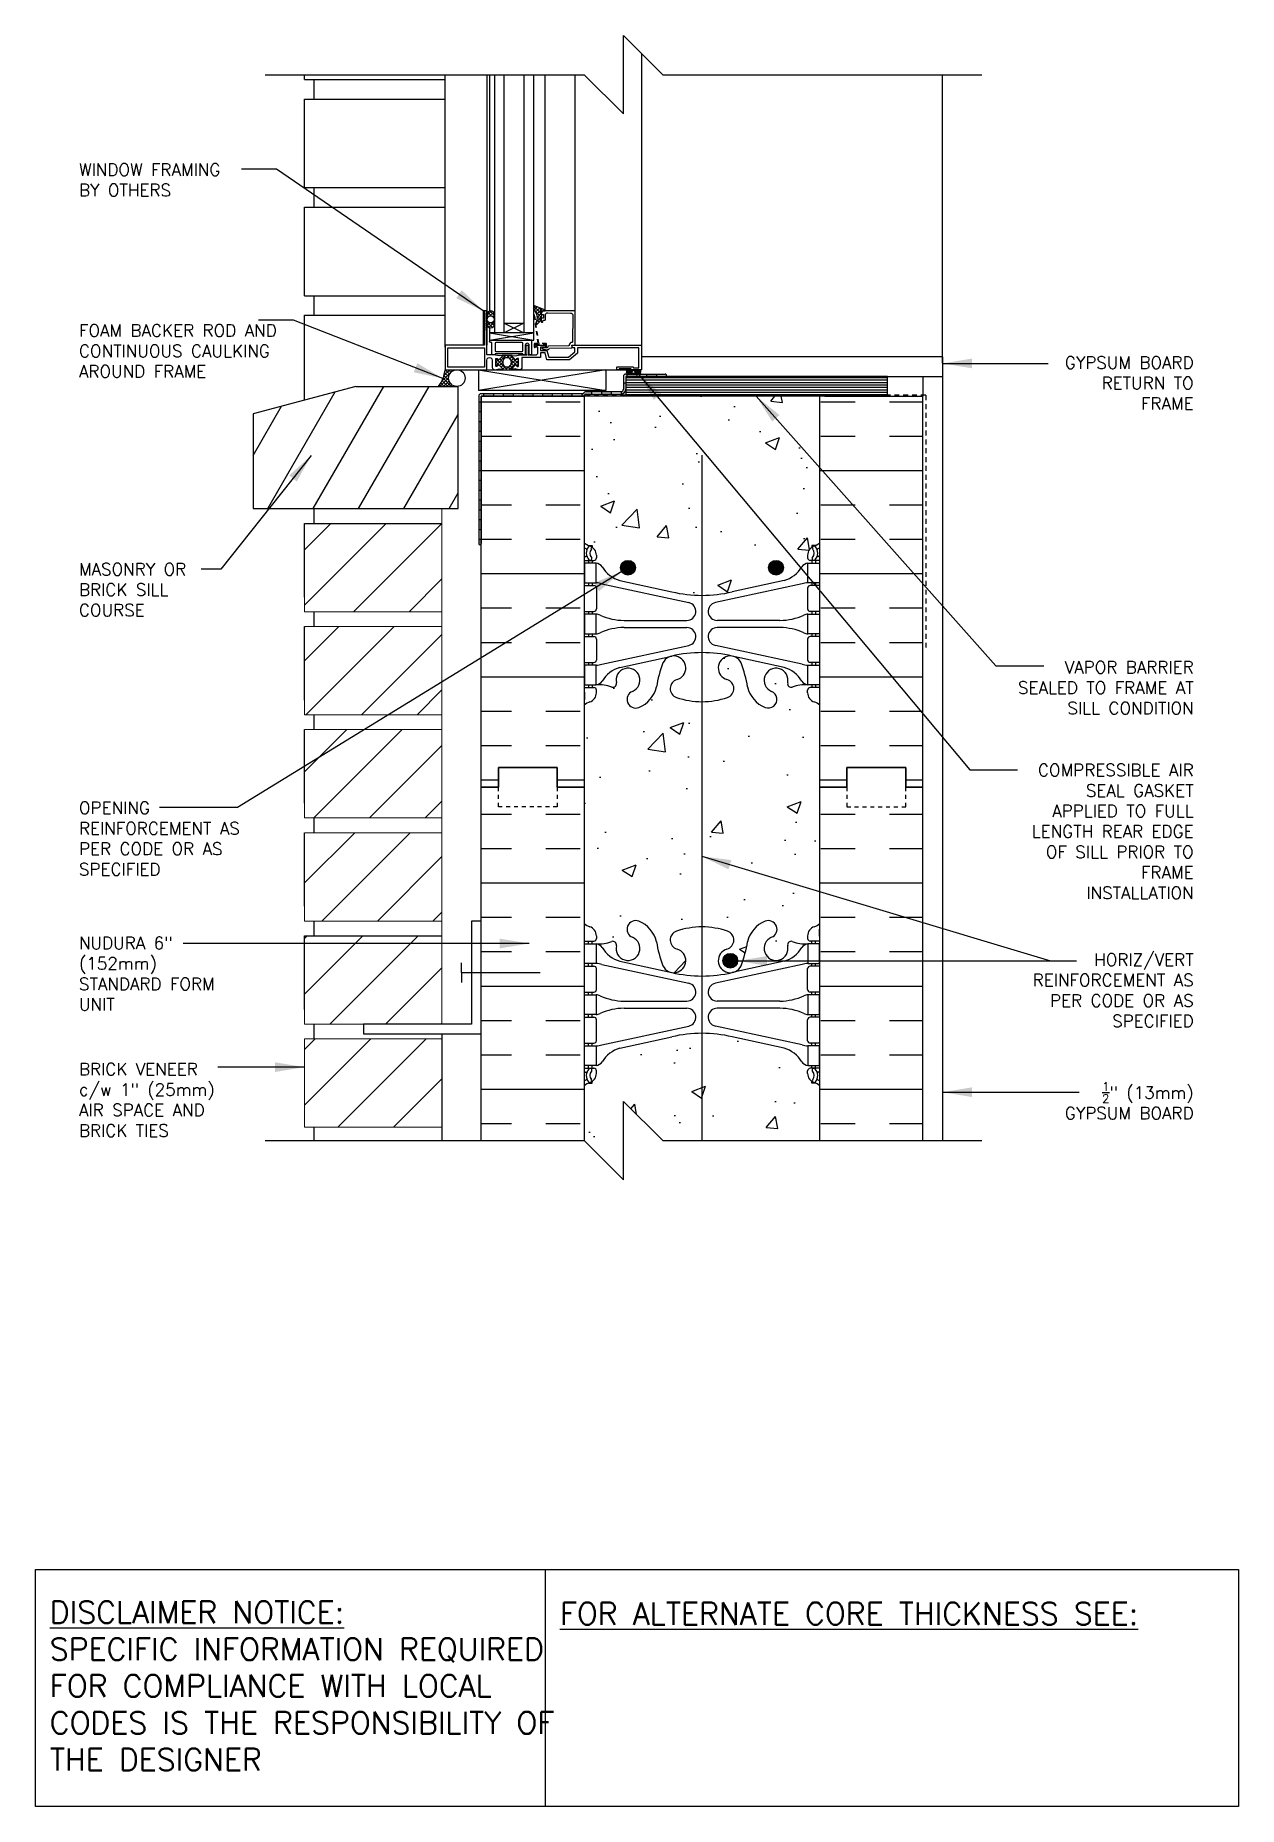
# Model space of a CAD drawing. Header units: inches. Extents: x 2813.3 to 2843.9, y 430.6 to 475.7.
import ezdxf

# ---------------------------------------------------------------- set-up
doc = ezdxf.new("R2010")
doc.units = ezdxf.units.IN
doc.header["$LTSCALE"] = 0.5
doc.header["$MEASUREMENT"] = 0
doc.linetypes.add('DASHED2', pattern=[0.375, 0.25, -0.125])
doc.linetypes.add('HIDDEN2', pattern=[0.1875, 0.125, -0.0625])
for name, color, linetype in [('HATCH', 12, 'CONTINUOUS'), ('LINE18', 9, 'CONTINUOUS'), ('line25', 2, 'CONTINUOUS'), ('LINE50', 5, 'CONTINUOUS'), ('LINE65', 3, 'CONTINUOUS'), ('LINE9', 9, 'CONTINUOUS'), ('TEXT', 4, 'CONTINUOUS'), ('Web_Edge', 9, 'CONTINUOUS')]:
    doc.layers.add(name, color=color, linetype=linetype)
doc.styles.add('DIM', font='romans.shx', dxfattribs={"width": 0.7})
doc.styles.get("Standard").update_dxf_attribs({"font": 'romans.shx'})
doc.dimstyles.new('ext_12', dxfattribs={"dimscale": 12, "dimtxt": 0.09375, "dimasz": 0.09375, "dimexe": 0.09375, "dimexo": 0.0625, "dimgap": 0.0625, "dimtad": 1, "dimdec": 1, "dimzin": 3, "dimdsep": 46, "dimlunit": 4, "dimtxsty": 'DIM', "dimcen": 0.09, "dimdle": 0.09375, "dimclrt": 4, "dimadec": 0, "dimazin": 0, "dimtfac": 1, "dimtdec": 1, "dimtmove": 2, "dimatfit": 3, "dimfxl": 1, "dimfrac": 2, "dimtolj": 1, "dimtzin": 0, "dimarcsym": 0})
pattern_1 = [(0, (0, 0), (0, 2.625), []), (0, (0, 0.875), (0, 2.625), [0.875, -0.875]), (0, (0, 1.75), (0, 2.625), [0.875, -0.875])]

msp = doc.modelspace()

# ---------------------------------------------------------------- texts
at = {"layer": 'TEXT'}
for s, insert, char_height, width, attachment_point in [('WINDOW FRAMING BY OTHERS', (2814.361106879242, 472.0254507048254), 0.3125, 4.366193675734849, 4), ('FOAM BACKER ROD AND CONTINUOUS CAULKING AROUND FRAME', (2814.361106879242, 467.6699617164083), 0.3125, 5.752787569047086, 4), ('\\A1;GYPSUM BOARD RETURN TO FRAME', (2842.750115856575, 466.8530305419853), 0.3125, 3.999787633088999, 6), ('MASONRY OR BRICK SILL COURSE', (2814.361106879242, 461.5922788747901), 0.3125, 4.196880765225615, 4), ('\\A1;VAPOR BARRIER SEALED TO FRAME AT SILL CONDITION', (2842.750115856575, 459.097329453024), 0.3125, 4.899666447046911, 6), ('\\A1;{\\H1x;COMPRESSIBLE AIR SEAL GASKET APPLIED TO FULL LENGTH REAR EDGE OF SILL PRIOR TO FRAME INSTALLATION}', (2842.750115856575, 455.4367538797091), 0.3125, 4.500462440219962, 6), ('OPENING REINFORCEMENT AS PER CODE OR AS SPECIFIED', (2814.361106879242, 455.2563670475978), 0.3125, 4.60448765907995, 4), ('NUDURA 6" (152mm) STANDARD FORM UNIT ', (2814.361106879242, 451.8159078182973), 0.3125, 4.477703409278547, 4), ('\\A1;{\\H1x;HORIZ/VERT REINFORCEMENT AS PER CODE OR AS SPECIFIED}', (2842.750115856575, 451.3913304839097), 0.3125, 4.553163264909927, 6), ('BRICK VENEER c/w 1" (25mm) AIR SPACE AND BRICK TIES', (2814.361106879242, 448.6040313434707), 0.3125, 4.16614452316162, 4), ('\\A1;{\\H0.7x;\\S1/2;}" (13mm) GYPSUM BOARD', (2842.750115856575, 448.5792750143556), 0.3125, 4.534322902075928, 6), ('{\\LDISCLAIMER NOTICE:}\\PSPECIFIC INFORMATION REQUIRED FOR COMPLIANCE WITH LOCAL CODES IS THE RESPONSIBILITY OF THE DESIGNER', (2813.6187252388, 433.6828398320885), 0.5625, 14.00235015036683, 4), ('{\\LFOR ALTERNATE CORE THICKNESS SEE:}', (2826.610692734579, 435.5232127684104), 0.5625, 23.33295210344748, 4)]:
    msp.add_mtext(s, dxfattribs=dict(at, insert=insert, char_height=char_height, width=width, attachment_point=attachment_point))

# ---------------------------------------------------------------- hatches: boundary and pattern name
at = {"layer": 'HATCH'}
h = msp.add_hatch(dxfattribs=at)
h.set_pattern_fill('ANSI37', color=256, scale=0.5, style=0)
h.set_pattern_definition([(45, (104.2997368640263, -55.87239338056526), (-0.04419417382415922, 0.04419417382415922), []), (135, (104.2997368640263, -55.87239338056526), (-0.04419417382415922, -0.04419417382415922), [])])
h.paths.add_polyline_path([(2824.942809566991, 468.351372193902), (2824.942809566991, 468.59830240025, 0.973119193628529), (2824.75288082878, 468.6034783525167), (2824.752739788214, 468.3514253666894, 1.000279793165599)])
h.paths.add_polyline_path([(2824.760239773339, 468.474837297076, -1), (2824.935309566991, 468.474837297076, -1)], flags=16)
h.paths.add_polyline_path([(2826.113639237644, 468.6928047112238), (2826.238533106881, 468.6928047112238, 0.3927408574796724), (2826.219068555986, 468.7185264611676), (2825.942809566991, 468.8295042399155), (2825.942809566991, 468.7249343152625, -0.3145636000813645), (2825.996682318895, 468.3816559824532), (2826.000717810415, 468.3551437536517), (2826.027187017567, 468.3551437536517, 0.1494430697769666), (2826.129672332062, 468.4742076271389), (2826.129672332062, 468.474804711224, -0.1929134893777459), (2826.137974630537, 468.49552208916, 0.08922647140676533), (2826.152273186295, 468.5895750830123), (2826.133392396642, 468.5929042756451, -0.31529878887884), (2826.130796686001, 468.5954999862861)])
h.paths.add_polyline_path([(2825.47589733825, 467.3139485620862, -0.7725978076390988), (2825.500940172667, 467.2992682414965, 0.343148791993915), (2825.5055643278, 467.2878921748773), (2825.521732910151, 467.2785572395047, 0.1316524975867668), (2825.525732910151, 467.2774854427349), (2825.544589316612, 467.2774854427349, 0.414213562373095), (2825.552589316612, 467.2854854427349), (2825.552589316612, 467.4744854427349, 0.414213562373095), (2825.544589316612, 467.4824854427349), (2825.525732910151, 467.4824854427349, 0.1316524975867363), (2825.521732910151, 467.4814136459651), (2825.5055643278, 467.4720787105925, 0.3431487919940244), (2825.500940172667, 467.4607026439733, -0.7725978076389638), (2825.47589733825, 467.4460223233836), (2825.368494602098, 467.5534250595356), (2825.161984944582, 467.5534250595356), (2825.05458220843, 467.4460223233836, -0.7725978076393586), (2825.029539374013, 467.4607026439733, 0.3431487919941011), (2825.02491521888, 467.4720787105925), (2825.008746636529, 467.4814136459651, 0.1316524975865104), (2825.004746636529, 467.4824854427349), (2824.985890230068, 467.4824854427349, 0.414213562373095), (2824.977890230069, 467.4744854427349), (2824.977890230069, 467.2854854427349, 0.414213562373095), (2824.985890230068, 467.2774854427349), (2825.004746636529, 467.2774854427349, 0.1316524975865104), (2825.008746636529, 467.2785572395047), (2825.02491521888, 467.2878921748773, 0.343148791994153), (2825.029539374013, 467.2992682414965, -0.7725978076392856), (2825.05458220843, 467.3139485620862), (2825.161984944582, 467.2065458259341), (2825.368494602098, 467.2065458259341)])
h.paths.add_polyline_path([(2825.29290108447, 467.4949854427347), (2825.237728918467, 467.4949854427347, 0.3238484292968788), (2825.180737841575, 467.4537475629416, 0.326501620107139), (2825.180737841808, 467.3062233246863, 0.3238484397582524), (2825.237728919411, 467.2649854427348), (2825.29290108447, 467.2649854427348, 0.3238484345287045), (2825.349892161717, 467.3062233236073, 0.3265016201076595), (2825.349892161717, 467.4537475618628, 0.3238484345260935)], flags=16)
h = msp.add_hatch(dxfattribs=at)
h.set_pattern_fill('ANSI37', color=256, scale=0.5, style=0)
h.set_pattern_definition([(45, (0, 0), (-0.04419417382415922, 0.04419417382415922), []), (135, (0, 0), (-0.04419417382415922, -0.04419417382415922), [])])
edge = h.paths.add_edge_path()
edge.add_ellipse((2823.98656440597, 466.9798558234341), major_axis=(0, 0.2126296192998325), ratio=0.9888996363865078, start_angle=-720, end_angle=-545.5699697641404, ccw=False)
edge.add_line((2823.986564405969, 467.192485442734), (2823.687739773339, 467.1924854427339))
edge.add_arc((2822.776841442435, 467.3054942846759), 0.9178816740731449, 324.17365892226593, 352.92784607727845, ccw=False)
edge.add_line((2823.521055136022, 466.7682301542176), (2823.966155397327, 466.7682301542176))
h = msp.add_hatch(dxfattribs=at)
h.set_pattern_fill('ANSI37', color=256, scale=0.25)
h.set_pattern_definition([(45, (-0.4479815519639487, 0.05525825410450125), (-0.02209708691207961, 0.02209708691207961), []), (135, (-0.4479815519639487, 0.05525825410450125), (-0.02209708691207961, -0.02209708691207961), [])])
edge = h.paths.add_edge_path()
edge.add_line((2828.612477412797, 467.1923372970752), (2828.359637476655, 467.1923372970752))
edge.add_arc((2828.358044603503, 467.136533725647), 0.05582630051346893, 88.36497679593641, 271.6350231480321)
edge.add_line((2828.3596374766, 467.0807301542171), (2828.612477412852, 467.080730154218))
edge.add_arc((2828.614070285948, 467.1365337256474), 0.05582630051309216, 268.3649768524211, 451.6350232036104)
edge = h.paths.add_edge_path(flags=16)
edge.add_arc((2828.484820737098, 467.1362780272508), 0.04099840738626881, 0, 360)
h = msp.add_hatch(dxfattribs=at)
h.set_pattern_fill('ANSI31', color=256, scale=8, angle=15, style=0)
h.set_pattern_definition([(59.99999999999999, (2715.417068228223, 313.9463667275464), (-0.8660254037844386, 0.5000000000000001), [])])
h.paths.add_polyline_path([(2824.02222590031, 466.7682301542176), (2821.410377394066, 466.7682301542175), (2818.798528887821, 466.0683874562168), (2818.798528887822, 463.6559556752354), (2824.022225900311, 463.6559556752354)])
h = msp.add_hatch(color=7, dxfattribs=at)
h.dxf.hatch_style = 1
h.paths.add_polyline_path([(2824.542068751791, 462.876797839977), (2824.542068511214, 462.7681075325557, 1), (2824.604568992368, 462.7681075325557), (2824.604568985395, 462.876797839977)])
h.paths.add_polyline_path([(2824.604568751791, 463.376797839977), (2824.542068751791, 463.376797839977), (2824.542068751791, 463.126797839977), (2824.604568751791, 463.126797839977)])
h.paths.add_polyline_path([(2824.604568751791, 463.876797839977), (2824.54206875179, 463.876797839977), (2824.542068751791, 463.626797839977), (2824.604568751791, 463.626797839977)])
h.paths.add_polyline_path([(2824.604568751791, 464.376797839977), (2824.54206875179, 464.376797839977), (2824.54206875179, 464.126797839977), (2824.604568751791, 464.126797839977)])
h.paths.add_polyline_path([(2824.604568751791, 464.876797839977), (2824.54206875179, 464.876797839977), (2824.54206875179, 464.626797839977), (2824.604568751791, 464.626797839977)])
h.paths.add_polyline_path([(2824.604568751791, 465.376797839977), (2824.54206875179, 465.376797839977), (2824.54206875179, 465.126797839977), (2824.604568751791, 465.126797839977)])
h.paths.add_polyline_path([(2824.604568751791, 465.876797839977), (2824.54206875179, 465.876797839977), (2824.54206875179, 465.626797839977), (2824.604568751791, 465.626797839977)])
h.paths.add_polyline_path([(2824.604568751791, 466.376797839977), (2824.54206875179, 466.376797839977), (2824.54206875179, 466.126797839977), (2824.604568751791, 466.126797839977)])
h.paths.add_polyline_path([(2824.916741292283, 466.5807301542171), (2824.666741292283, 466.5807301542171), (2824.666741292283, 466.5182301542176), (2824.916741292283, 466.5182301542176)])
h.paths.add_polyline_path([(2825.416741292283, 466.5807301542173), (2825.166741292283, 466.5807301542172), (2825.166741292283, 466.5182301542177), (2825.416741292283, 466.5182301542177)])
h.paths.add_polyline_path([(2825.916741292283, 466.5807301542174), (2825.666741292283, 466.5807301542173), (2825.666741292283, 466.5182301542177), (2825.916741292283, 466.5182301542177)])
h.paths.add_polyline_path([(2826.416741292283, 466.5807301542175), (2826.166741292283, 466.5807301542175), (2826.166741292283, 466.5182301542177), (2826.416741292283, 466.5182301542177)])
h.paths.add_polyline_path([(2826.916741292283, 466.5807301542177), (2826.666741292283, 466.5807301542176), (2826.666741292283, 466.5182301542177), (2826.916741292283, 466.5182301542178)])
h.paths.add_polyline_path([(2827.416741292283, 466.636006396075), (2827.278210061118, 466.636006396075, 0.3157209718890207), (2827.204755623467, 466.5844889366301, -0.1789615556891075), (2827.194590314561, 466.5807301542177), (2827.166741292283, 466.5807301542177), (2827.166741292283, 466.5182301542178), (2827.184460061118, 466.5182301542177, 0.3157209718910096), (2827.257914498769, 466.569747613663, -0.1789615556771328), (2827.268079807675, 466.5735063960749), (2827.416741292283, 466.5735063960749)])
h.paths.add_polyline_path([(2827.916741292283, 466.636006396075), (2827.666741292283, 466.636006396075), (2827.666741292283, 466.5735063960749), (2827.916741292283, 466.573506396075)])
h.paths.add_polyline_path([(2828.291741292283, 466.698506396075), (2828.291741292283, 466.8583682751463), (2828.229241292283, 466.8583682751463), (2828.229241292283, 466.698506396075, -0.4142135623730951), (2828.166741292283, 466.636006396075), (2828.166741292283, 466.573506396075, 0.4142135623730971)])
h.paths.add_polyline_path([(2828.576874629597, 467.0807301542176), (2828.326874629597, 467.0807301542176), (2828.326874629597, 467.0182301542176), (2828.576874629597, 467.0182301542176)])
h.paths.add_polyline_path([(2829.076874629597, 467.0807301542176), (2828.826874629597, 467.0807301542176), (2828.826874629597, 467.0182301542176), (2829.076874629597, 467.0182301542176)])
h = msp.add_hatch(dxfattribs=at)
h.set_pattern_fill('INSUL', color=256, scale=7, style=0)
h.set_pattern_definition(pattern_1)
h.paths.add_polyline_path([(2827.229568751791, 466.5182301542177), (2824.604568751791, 466.5182301542176), (2824.604568751791, 456.5655165432296), (2825.042068751791, 456.5655165432296), (2825.042068751791, 457.0655165432296), (2826.542068751791, 457.0655165432296), (2826.542068751791, 456.5655165432296), (2827.229568751791, 456.5655165432296)])
h.paths.add_polyline_path([(2835.85456875179, 466.5182301542177), (2833.229568751791, 466.5182301542177), (2833.229568751791, 456.5655165432296), (2833.917068751792, 456.5655165432296), (2833.917068751792, 457.0655165432296), (2835.417068751792, 457.0655165432296), (2835.417068751792, 456.5655165432296), (2835.854568751791, 456.5655165432296)])
h = msp.add_hatch(dxfattribs=at)
h.set_pattern_fill('AR-CONC', color=256, scale=0.5)
h.set_pattern_definition([(49.99999999999999, (0, 0), (3.586300913003767, -0.3137606749129755), [0.375, -4.125]), (355, (0, 0), (-0.693756668065, 3.760960668500059), [0.3, -3.3]), (100.45144446, (0.298858405, -0.02614672), (2.89254423363556, 3.447199954843147), [0.3187009599999999, -3.505710559999999]), (46.18420000000001, (0, 1), (5.336206653357862, -0.8275964039653827), [0.5625, -6.1875]), (96.63563549, (0.444683725, 0.931033465), (4.673309728371142, 4.870593003872752), [0.47805171, -5.258568799999999]), (351.1841639899999, (0, 1), (4.673309725273866, 4.870593001349951), [0.45, -4.950000005]), (21, (0.5, 0.75), (2.984535260592308, -2.013094453326694), [0.375, -4.125]), (326.0000000000001, (0.5, 0.75), (1.216576659607909, 3.625750225234265), [0.3, -3.3]), (71.45144474, (0.74871127, 0.58224213), (4.201111883649856, 1.612655764031769), [0.31870095, -3.50571056]), (37.50000000000001, (0, 0), (0.06079927658645334, 1.664469269156557), [0, -3.26, 0, -3.35, 0, -3.3125]), (7.499999999999999, (0, 0), (1.315347687210743, 1.972058559411801), [0, -1.91, 0, -3.185, 0, -1.2625]), (327.5, (-1.115, 0), (2.669112180862045, -0.1127743586718988), [0, -1.25, 0, -3.9, 0, -5.175]), (317.5, (-1.615, 0), (2.915930846711931, 0.5005249116615886), [0, -1.625, 0, -2.59, 0, -3.675])])
h.paths.add_polyline_path([(2832.919565131658, 449.2769983098166), (2832.919565131655, 449.3444983098267, -0.4142135623889473), (2832.982065131655, 449.40699830983), (2833.029565131652, 449.40699830983), (2833.029565131648, 449.47699830983), (2832.924565131663, 449.47699830983, -0.1889729320632957), (2832.768696055975, 449.5718427982187, 0.1963228336438496), (2832.319565131615, 449.9181025183473), (2830.997709562785, 450.2085980846019, 0.05779469062726202), (2830.229568751791, 450.2976845746951, 0.05779469062719587), (2829.461427940797, 450.2085980846019), (2828.139572371967, 449.9181025183473, 0.1963228336438533), (2827.690441447607, 449.5718427982187, -0.1889729320632847), (2827.53457237192, 449.47699830983), (2827.429572371935, 449.47699830983), (2827.42957237193, 449.40699830983), (2827.477072371928, 449.40699830983, -0.4142135623889473), (2827.539572371928, 449.3444983098267), (2827.539572371924, 449.2769983098166, -0.2490694201798121), (2827.429572371908, 449.0698751580471), (2827.429572371906, 449.028149098123), (2827.339572371905, 449.0281490981299, 0.06439757034050236), (2827.229568751791, 448.9621895728662), (2827.229568751791, 447.5655165432296), (2828.229568751791, 446.5655165432301), (2828.229568751791, 448.5655165432301), (2829.229568751791, 447.56551654323), (2833.229568751791, 447.5655165432298), (2833.229568751791, 448.9621895728664, 0.06439757034036078), (2833.119565131678, 449.0281490981299), (2833.029565131677, 449.028149098123), (2833.029565131674, 449.0698751580471, -0.2490694201798114)])
h.paths.add_polyline_path([(2833.229568751791, 458.6545350617997, 0.08241458984419239), (2833.086231798322, 458.7336415383687, -0.3178372451770451), (2832.919565131659, 458.9693437987495), (2832.919565131655, 459.0368437987597, -0.4142135623888865), (2832.982065131655, 459.099343798763), (2833.02956513144, 459.099343798763), (2833.029565131445, 459.1693437987631), (2832.924565131664, 459.1693437987631, 0.1004604156428297), (2832.530866661594, 459.1121810429153, -0.6014354320923542), (2832.411363191371, 459.2170643853393, 2.182094824738324), (2832.001283037506, 459.0041549538902, -1), (2831.837854466077, 458.5956318798286, -0.2443795113554951), (2831.38944659327, 459.1163887842785, 0.05315652255457268), (2831.223607139055, 459.7304704161902, 0.2232530870830154), (2831.023279355668, 459.8953242671315), (2831.003661023728, 459.8996356598284, 0.9554715931209188), (2830.865377039728, 459.3061657245479, -0.7355925422348768), (2830.878161910163, 458.8481191474078, -0.08275514747013417), (2830.229568751791, 458.7400300636281, -0.08275514747013452), (2829.58097559342, 458.8481191474078, -0.7355925422306512), (2829.593760463855, 459.3061657245471, 0.9554715931492623), (2829.455476479854, 459.8996356598284), (2829.435858147915, 459.8953242671315, 0.223253087083022), (2829.235530364528, 459.7304704161902, 0.05315652255457672), (2829.069690910312, 459.1163887842785, -0.2443795113555191), (2828.621283037506, 458.5956318798285, -1), (2828.457854466077, 459.0041549538902, 2.182094824735668), (2828.047774312211, 459.2170643853392, -0.6014354320722526), (2827.928270841992, 459.1121810429138, 0.100460415643917), (2827.534572371918, 459.1693437987631), (2827.429572372137, 459.1693437987631), (2827.429572372142, 459.099343798763), (2827.477072371928, 459.099343798763, -0.4142135623888782), (2827.539572371928, 459.0368437987597), (2827.539572371924, 458.9693437987495, -0.3178372451770023), (2827.372905705261, 458.7336415383687, 0.08241458984449897), (2827.229568751791, 458.6545350617994), (2827.229568751791, 453.0918070467934, 0.08241458984439437), (2827.372905705261, 453.0127005702242, -0.3178372451770437), (2827.539572371924, 452.7769983098433), (2827.539572371928, 452.7094983098332, -0.4142135623888804), (2827.477072371928, 452.6469983098299), (2827.429572372142, 452.6469983098299), (2827.429572372137, 452.5769983098298), (2827.534572371918, 452.5769983098298, 0.100460415642832), (2827.928270841988, 452.6341610656776, -0.6014354320923065), (2828.047774312212, 452.5292777232536, 2.182094824738327), (2828.457854466077, 452.7421871547027, -1), (2828.621283037506, 453.1507102287643, -0.2443795113554872), (2829.069690910312, 452.6299533243144, 0.05315652255457546), (2829.235530364528, 452.0158716924027, 0.2232530870829826), (2829.435858147915, 451.8510178414614), (2829.455476479854, 451.8467064487645, 0.9554715931209173), (2829.593760463854, 452.440176384045, -0.7355925422348847), (2829.58097559342, 452.8982229611851, -0.08275514747013427), (2830.229568751791, 453.0063120449648, -0.08275514747013413), (2830.878161910163, 452.8982229611851, -0.7355925422306625), (2830.865377039728, 452.4401763840458, 0.9554715931491808), (2831.003661023728, 451.8467064487645), (2831.023279355668, 451.8510178414614, 0.2232530870829824), (2831.223607139055, 452.0158716924027, 0.05315652255459017), (2831.38944659327, 452.6299533243146, -0.244379511355472), (2831.837854466077, 453.1507102287644, -1), (2832.001283037506, 452.7421871547027, 2.182094824735685), (2832.411363191371, 452.5292777232537, -0.6014354320907725), (2832.530866661595, 452.6341610656775, 0.1004604156427212), (2832.924565131664, 452.5769983098298), (2833.029565131445, 452.5769983098298), (2833.02956513144, 452.6469983098299), (2832.982065131655, 452.6469983098299, -0.4142135623888824), (2832.919565131655, 452.7094983098332), (2832.919565131659, 452.7769983098433, -0.3178372451770025), (2833.086231798322, 453.0127005702242, 0.08241458984429761), (2833.229568751791, 453.0918070467933)])
h.paths.add_polyline_path([(2833.229568751791, 466.5182301542177), (2827.229568751791, 466.5182301542176), (2827.229568751791, 462.7841525357269, 0.0643975703407264), (2827.339572371905, 462.718193010463), (2827.429572371906, 462.7181930104699), (2827.429572371908, 462.6764669505458, -0.2490694201798126), (2827.539572371924, 462.4693437987763), (2827.539572371928, 462.4018437987662, -0.4142135623889448), (2827.477072371928, 462.3393437987629), (2827.42957237193, 462.3393437987629), (2827.429572371935, 462.2693437987629), (2827.53457237192, 462.2693437987629, -0.1889729320634826), (2827.690441447608, 462.174499310374, 0.1963228336437772), (2828.139572371967, 461.8282395902456), (2829.461427940797, 461.537744023991, 0.05779469062726753), (2830.229568751792, 461.4486575338978, 0.05779469062719405), (2830.997709562785, 461.537744023991), (2832.319565131615, 461.8282395902456, 0.1963228336438408), (2832.768696055975, 462.1744993103742, -0.1889729320633073), (2832.924565131663, 462.2693437987629), (2833.029565131648, 462.2693437987629), (2833.029565131652, 462.3393437987629), (2832.982065131655, 462.3393437987629, -0.4142135623889448), (2832.919565131655, 462.4018437987662), (2832.919565131658, 462.4693437987763, -0.2490694201798126), (2833.029565131674, 462.6764669505458), (2833.029565131677, 462.7181930104699), (2833.119565131678, 462.718193010463, 0.06439757034027768), (2833.229568751791, 462.7841525357264)])
h = msp.add_hatch(dxfattribs=at)
h.set_pattern_fill('ANSI31', color=256, scale=8, style=0)
h.set_pattern_definition([(45, (0, 0), (-0.7071067811865475, 0.7071067811865476), [])])
h.paths.add_polyline_path([(2823.604568751791, 463.2809556752353), (2820.104568751791, 463.2809556752353), (2820.104568751791, 461.0309556752352), (2823.604568751792, 461.0309556752352)])
h.paths.add_polyline_path([(2823.604568751791, 460.6559556752353), (2820.119263321053, 460.6559556752353), (2820.104568751791, 460.6412611059739), (2820.104568751791, 458.4059556752352), (2823.604568751791, 458.4059556752352)])
h.paths.add_polyline_path([(2823.604568751791, 458.0309556752353), (2820.10456875179, 458.0309556752353), (2820.10456875179, 455.7809556752352), (2823.604568751792, 455.7809556752352)])
h.paths.add_polyline_path([(2823.604568751792, 455.4059556752353), (2820.10456875179, 455.4059556752353), (2820.10456875179, 453.1559556752352), (2823.604568751792, 453.1559556752352)])
h.paths.add_polyline_path([(2823.604568751792, 452.7809556752353), (2820.104568751789, 452.7809556752353), (2820.104568751789, 450.5309556752352), (2823.604568751793, 450.5309556752352)])
h.paths.add_polyline_path([(2823.604568751791, 450.1559556752353), (2820.104568751789, 450.1559556752353), (2820.104568751789, 447.9059556752352), (2823.604568751791, 447.9059556752352)])
h = msp.add_hatch(dxfattribs=at)
h.set_pattern_fill('INSUL', color=256, scale=7, style=0)
h.set_pattern_definition(pattern_1)
h.paths.add_polyline_path([(2827.229568751791, 456.5655165432296), (2826.542068751791, 456.5655165432296), (2826.542068751791, 456.0655165432296), (2825.042068751791, 456.0655165432296), (2825.042068751791, 456.5655165432296), (2824.604568751791, 456.5655165432296), (2824.604568751791, 450.2772134818052), (2824.604568751791, 447.5655165432303), (2827.229568751791, 447.5655165432302), (2827.229568751791, 450.2772134818052)])
h.paths.add_polyline_path([(2835.854568751791, 456.5655165432296), (2835.417068751792, 456.5655165432296), (2835.417068751792, 456.0655165432296), (2833.917068751792, 456.0655165432296), (2833.917068751792, 456.5655165432296), (2833.229568751791, 456.5655165432296), (2833.229568751791, 450.2772134818052), (2833.229568751791, 447.5655165432298), (2835.854568751792, 447.5655165432296), (2835.854568751791, 450.2772134818052)])
at = {"layer": 'LINE65'}
for points in [[(2828.532068751791, 462.1513518763886, 1), (2828.157068751791, 462.1513518763886, 1)], [(2832.302068751791, 462.1513518763886, 1), (2831.927068751791, 462.1513518763886, 1)], [(2831.135540056869, 452.1465919403205, 1), (2830.760540056869, 452.1465919403205, 1)]]:
    msp.add_hatch(color=256, dxfattribs=at).paths.add_polyline_path(points)

# ---------------------------------------------------------------- linework, layer by layer
at = {"layer": 'HATCH'}
for p, q in [((2828.687739773341, 475.245619980942), (2828.687739773341, 467.8173372970794)), ((2824.752739773338, 474.7037910024927), (2824.752739773339, 467.8173372970794)), ((2824.817739773339, 474.7037910024927), (2824.817739773339, 468.688466343084)), ((2826.238653094175, 468.6928047112238), (2826.238653094175, 474.7037910024926)), ((2827.001735398019, 468.6928047112238), (2827.001735398018, 474.7037910024926)), ((2836.354568751791, 467.3619801542175), (2836.354568751791, 474.703791002492)), ((2824.817739773339, 468.261208251068), (2824.817739773339, 467.9112582744045)), ((2824.817809566991, 468.131337297076), (2825.942809566991, 467.9443372970769)), ((2824.817809566991, 467.9443372970769), (2825.942809566991, 468.131337297076)), ((2824.537686066474, 467.1923372970768), (2827.777305797188, 466.6675394048269)), ((2827.777305797188, 467.1923372970768), (2824.537686066474, 466.6675394048269)), ((2825.392636737722, 467.5534250595356), (2825.137842808958, 467.5534250595356)), ((2834.956193087067, 466.9869801542177), (2828.291741292283, 466.9869801542177)), ((2834.956193087067, 466.9244801542177), (2828.291741292283, 466.9244801542177)), ((2834.956193087067, 466.8619801542177), (2828.291741292283, 466.8619801542177)), ((2834.956193087067, 466.7994801542177), (2828.291741292283, 466.7994801542177)), ((2834.956193087067, 466.7369801542177), (2828.291741292283, 466.7369801542177)), ((2834.956193087067, 466.6744801542177), (2828.291741292283, 466.6744801542177)), ((2834.956193087067, 466.6119801542177), (2828.291741292283, 466.6119801542177)), ((2834.956193087067, 466.5494801542177), (2828.291741292283, 466.5494801542177)), ((2820.104568751791, 460.6412611059739), (2820.119263321053, 460.6559556752354))]:
    msp.add_line(p, q, dxfattribs=at)
at = {"layer": 'HATCH', "color": 6, "linetype": 'DASHED2'}
for q in [(2827.291741292283, 466.542256396075), (2835.929767912996, 460.0985102332587)]:
    msp.add_line((2835.929767912996, 466.542256396075), q, dxfattribs=at)
at = {"layer": 'HATCH', "flags": 128}
msp.add_lwpolyline([(2823.687739773339, 467.7682445219829), (2823.687739773339, 474.7037838186094)], dxfattribs=at)
at = {"layer": 'HATCH'}
for points in [[(2824.75288082878, 468.6034783525167), (2824.752739773339, 468.351372193902, 1), (2824.942809566991, 468.351372193902), (2824.942809566991, 468.59830240025, 0.973119193628672)], [(2826.113639237644, 468.6928047112238), (2826.238653094175, 468.6928047112238), (2826.238653094175, 468.6951865174213, 0.3639702342662027), (2826.219068555986, 468.7185264611676), (2825.942809566991, 468.8295042399155), (2825.942809566991, 468.7249343152625, -0.3145636000813645), (2825.996682318895, 468.3816559824532), (2826.000717810415, 468.3551437536517), (2826.027187017567, 468.3551437536517, 0.2645518979873512), (2826.152273186295, 468.5895750830123), (2826.133392396642, 468.5929042756451, -0.315298788878984), (2826.130796686001, 468.5954999862863)], [(2825.345467324668, 467.4639127722249, 0.2734560415951634), (2825.29290108447, 467.4949854427347), (2825.237728918467, 467.4949854427347, 0.2734560397667185), (2825.185162678466, 467.4639127725825), (2825.17214138988, 467.440250713744, 0.2569805071132461), (2825.17214138988, 467.3197201742025), (2825.185162679015, 467.2960581136027, 0.2734560434246889), (2825.237728919411, 467.2649854427348), (2825.29290108447, 467.2649854427348, 0.2734560415960702), (2825.345467324668, 467.2960581132449), (2825.358488613528, 467.3197201729643, 0.2569805071137504), (2825.358488613528, 467.440250712506)]]:
    msp.add_lwpolyline(points, format="xyb", close=True, dxfattribs=at)
msp.add_circle((2824.847774670165, 468.474837297076), 0.087534896825959, dxfattribs=at)
msp.add_arc((2822.776841442435, 467.3054942846755), 0.9178816740730371, 324.1736589222861, 352.9278460773031, dxfattribs=at)
at = {"layer": 'LINE18'}
for p, q in [((2824.94280956699, 474.7037910024928), (2824.942809566991, 468.131337297076)), ((2825.942809566991, 468.131337297076), (2825.942809566991, 474.7037910024927)), ((2824.658989773339, 468.6923372970794), (2824.658989773339, 467.8173372970794)), ((2824.752739773339, 468.6923372970794), (2824.658989773339, 468.6923372970794)), ((2824.658989773339, 467.8173372970794), (2823.702739773339, 467.8173372970794))]:
    msp.add_line(p, q, dxfattribs=at)
at = {"layer": 'LINE18', "color": 2, "lineweight": 0}
for p, q in [((2823.604568751792, 461.0309556752353), (2823.604568751791, 463.6559556752353)), ((2823.604568751791, 463.2809556752353), (2820.104568751791, 463.2809556752353)), ((2820.104568751791, 463.2809556752353), (2820.104568751791, 461.0309556752353)), ((2820.354568751792, 463.2809556752353), (2823.604568751791, 463.2809556752353)), ((2823.604568751791, 461.0309556752352), (2820.104568751791, 461.0309556752352)), ((2823.604568751791, 458.4059556752352), (2823.604568751791, 461.0309556752352)), ((2823.604568751791, 460.6559556752353), (2820.104568751791, 460.6559556752353)), ((2820.104568751791, 460.6559556752353), (2820.104568751791, 458.4059556752353)), ((2823.604568751791, 458.4059556752352), (2820.104568751791, 458.4059556752352)), ((2823.604568751793, 450.5309556752352), (2823.604568751791, 458.4059556752352)), ((2823.60456875179, 458.0309556752353), (2820.10456875179, 458.0309556752353)), ((2820.10456875179, 458.0309556752353), (2820.10456875179, 455.7809556752353)), ((2823.60456875179, 455.7809556752352), (2820.10456875179, 455.7809556752352)), ((2823.60456875179, 455.4059556752353), (2820.10456875179, 455.4059556752353)), ((2820.10456875179, 455.4059556752353), (2820.10456875179, 453.1559556752353)), ((2823.60456875179, 453.1559556752352), (2820.10456875179, 453.1559556752352)), ((2823.604568751789, 452.7809556752353), (2820.104568751789, 452.7809556752353)), ((2820.104568751789, 452.7809556752353), (2820.104568751789, 450.5309556752353)), ((2820.35456875179, 452.7809556752353), (2823.604568751789, 452.7809556752353)), ((2823.604568751789, 450.5309556752352), (2820.104568751789, 450.5309556752352)), ((2823.604568751789, 450.1559556752353), (2820.104568751789, 450.1559556752353)), ((2820.104568751789, 450.1559556752353), (2820.104568751789, 447.9059556752353)), ((2823.604568751789, 447.9059556752352), (2820.104568751789, 447.9059556752352))]:
    msp.add_line(p, q, dxfattribs=at)
at = {"layer": 'LINE18'}
for points in [[(2824.985890230068, 467.2774854427349, -0.4142135623731601), (2824.977890230069, 467.2854854427349), (2824.977890230069, 467.4744854427349, -0.4142135623731601), (2824.985890230068, 467.4824854427349), (2825.004746636529, 467.4824854427349, -0.1316524975860434), (2825.008746636529, 467.4814136459651), (2825.02491521888, 467.4720787105925, -0.3431487919942176), (2825.029539374013, 467.4607026439733, 0.7725978076396093), (2825.05458220843, 467.4460223233836), (2825.14491387677, 467.5363539917237, 0.7132930678969659), (2825.136624115524, 467.553350521052), (2825.059785912994, 467.5439159760938), (2824.975002629673, 467.5666335883914, 0.06554346281523721), (2824.968532153546, 467.5674854427342), (2824.752739773339, 467.5674854427342), (2824.752739773339, 468.202485442734), (2824.732739773339, 468.2224854427341), (2824.752739773339, 468.2424854427341), (2824.732739773339, 468.2624854427341), (2824.752739773339, 468.2824854427341), (2824.732739773339, 468.3024854427341), (2824.752739773339, 468.322485442734), (2824.732739773339, 468.3424854427341), (2824.752739773339, 468.3624854427341), (2824.732739773339, 468.3824854427341), (2824.752739773339, 468.4024854427341), (2824.732739773339, 468.4224854427341), (2824.752739773339, 468.442485442734), (2824.732739773339, 468.462485442734), (2824.752739773339, 468.4824854427341), (2824.732739773339, 468.5024854427341), (2824.752739773339, 468.5224854427341), (2824.732739773339, 468.5424854427341), (2824.752739773339, 468.562485442734), (2824.732739773339, 468.582485442734), (2824.752739773339, 468.602485442734), (2824.732739773339, 468.6224854427341), (2824.752739773339, 468.6424854427341), (2824.752739773339, 468.692485442734), (2824.687739773339, 468.692485442734), (2824.687739773339, 467.8174854427359), (2823.687739773339, 467.8174854427359), (2823.687739773339, 467.1924854427339), (2824.752739773339, 467.192485442734), (2824.752739773339, 467.4341335883911, -1.000000000003211), (2824.887739773339, 467.4341335883911), (2824.887739773339, 467.2504854427343, 0.4142135623740909), (2824.945739773339, 467.192485442734), (2824.96853215354, 467.192485442734, 0.06554346281528432), (2824.975002629667, 467.1933372970769), (2825.059785912994, 467.2160549093759), (2825.136624115524, 467.2066203644178, 0.7132930678969658), (2825.14491387677, 467.2236168937461), (2825.05458220843, 467.3139485620862, 0.7725978076383387), (2825.029539374013, 467.2992682414965, -0.3431487919937011), (2825.02491521888, 467.2878921748773), (2825.008746636529, 467.2785572395047, -0.1316524975860435), (2825.004746636529, 467.2774854427349)], [(2826.179672332061, 468.4398047112238, -0.414213562373043), (2826.194672332062, 468.4548047112239), (2826.226672332061, 468.4548047112239, 0.414213562373095), (2826.241672332062, 468.4698047112238), (2826.241672332062, 468.5799127516605, -0.4184033046059118), (2826.304557876216, 468.6419064272375), (2826.881799037908, 468.633660867805, -0.4139326425428041), (2826.940936733711, 468.5728675574476), (2826.931999193157, 467.9021342626277, -0.4077932646411108), (2826.917130208188, 467.8873346809239, 0.4138755073975079), (2826.84773736222, 467.8168129076999, -0.4122343511257975), (2826.832951578714, 467.8017020622434), (2826.314862631093, 467.7943169697817, 0.3394542588633734), (2826.300533676699, 467.7829938741069), (2826.291941010387, 467.7489944028922), (2826.184460174843, 467.7474623186584), (2826.184388909646, 467.7524618107598, 0.9999999999999848), (2826.154391957038, 467.7520342195718), (2826.154479394343, 467.7459002000573, 0.3727193515204652), (2826.180603267405, 467.7165788542082), (2826.200642488455, 467.7139699039436), (2826.286344972769, 467.7028121090092, 0.3800361709519329), (2826.34127593864, 467.7401424019735), (2826.342428999582, 467.7447048347362), (2826.910769330746, 467.7528062349197, 0.4577045202689281), (2826.925362922103, 467.7702008104828), (2826.917735398019, 467.817337297078), (2827.001735398019, 467.817337297078), (2827.001735398019, 468.6928047112238), (2826.181603511403, 468.6928047112238, 0.267949192431115), (2826.168613130346, 468.6853047112238), (2826.131662713118, 468.6213047112238, 0.577350269189628), (2826.144653094175, 468.5988047112237), (2826.191672332061, 468.5988047112237), (2826.191672332061, 468.5048047112238), (2826.159672332061, 468.5048047112238, 0.4142135623730948), (2826.129672332062, 468.4748047112238), (2826.129672332062, 468.4208047112238, 0.4142135623731296), (2826.144672332061, 468.4058047112238), (2826.164672332061, 468.4058047112238, 0.414213562373043), (2826.179672332061, 468.4208047112238)], [(2825.828759714611, 467.5774854427346), (2825.828759714611, 467.8173372970782, 0.999999999999991), (2825.728759714611, 467.8173372970782), (2825.728759714611, 467.5774854427346, -0.4142135623730951), (2825.718759714611, 467.5674854427345), (2825.676759714611, 467.5674854427345, -0.4142135623730951), (2825.666759714611, 467.5774854427346), (2825.666759714611, 467.5884854427348, 0.414213562373147), (2825.656759714611, 467.5984854427349), (2824.969669979687, 467.5984854427348, 0.4142135623730951), (2824.959669979687, 467.5884854427348), (2824.959669979687, 467.5774854427346, -0.4142135623730951), (2824.949669979687, 467.5674854427345), (2824.889669979687, 467.5674854427345, -0.4142135623730951), (2824.879669979687, 467.5774854427346), (2824.879669979687, 467.8823372970772), (2824.848669979687, 467.8823372970772, -1), (2824.848669979687, 467.9443372970772), (2825.890759714611, 467.9443372970772), (2825.890759714611, 467.5774854427345, -0.4142135623730951), (2825.880759714611, 467.5674854427345), (2825.838759714611, 467.5674854427345, -0.4142135623730951)], [(2824.974669979687, 467.8823372970772, 0.4142135623730941), (2824.959669979687, 467.8673372970772), (2824.959669979687, 467.6754854427346, 0.4142135623732182), (2824.974669979687, 467.6604854427346), (2825.651759714611, 467.6604854427348, 0.4142135623729715), (2825.666759714611, 467.6754854427348), (2825.666759714611, 467.8673372970772, 0.4142135623730965), (2825.651759714611, 467.8823372970772)], [(2825.753759714612, 467.584805950811), (2825.753759714612, 467.8173372970778), (2825.803759714613, 467.8173372970778), (2825.803759714613, 467.584805950811), (2825.793759714611, 467.5674854427336), (2825.989772937928, 467.567485442734, 0.4142135623722979), (2826.051772937928, 467.6294854427341), (2826.051772937928, 467.7673372970779), (2825.989772937928, 467.7673372970779), (2825.989772937928, 467.7754924632555, -0.3255049610922494), (2826.01056285453, 467.8040437217883), (2826.051772937928, 467.8173372970778), (2826.224363834239, 467.8173372970778, -0.4142135623732336), (2826.239363834239, 467.8023372970778), (2826.239363834239, 467.7823372970778, -0.4142135623728175), (2826.224363834239, 467.7673372970779), (2826.116772937928, 467.7673372970777), (2826.116772937928, 467.6848751604054), (2826.281308597397, 467.6848751604054), (2826.328399937328, 467.5091278871875), (2826.828399937328, 467.5091278871875), (2826.989436040416, 467.6498751604054), (2826.989436040416, 467.7523372970767), (2826.937288290474, 467.7523372970767, -0.3639702342661525), (2826.927440212944, 467.7606008153001), (2826.919505498812, 467.8056008153014, -0.4663076581548417), (2826.929353576342, 467.817337297078), (2828.687739773341, 467.8173372970794), (2828.687739773341, 467.1923372970768), (2828.432739773341, 467.1923372970768, -0.414213562373043), (2828.422739773341, 467.2023372970768), (2828.422739773341, 467.2073372970768, 0.414213562372991), (2828.412739773341, 467.2173372970769), (2828.127739773341, 467.2173372970769, 0.4142135623731992), (2828.117739773341, 467.2073372970769), (2828.117739773341, 467.2023372970769, -0.4248058794415498), (2828.107739773341, 467.1924854427313), (2828.072739773341, 467.1924854427313, -0.4248058794183561), (2828.062739773341, 467.2023372970769), (2828.062739773341, 467.2573372970768, -0.4142135623730951), (2828.072739773341, 467.2673372970768), (2828.467739773341, 467.2673372970768, -0.4142135623730951), (2828.477739773341, 467.2573372970768), (2828.477739773341, 467.2523372970768, 0.4142135623730951), (2828.487739773341, 467.2423372970769), (2828.622739773341, 467.2423372970769), (2828.622739773341, 467.7523372970766), (2827.054436040416, 467.7523372970766), (2827.054436040416, 467.6181620027715), (2826.85077170976, 467.4441278871876), (2826.278523683109, 467.4441278871876), (2826.231432343178, 467.6198751604055), (2826.116772937928, 467.6198751604055), (2826.116772937928, 467.5024854427342), (2825.642739773341, 467.5024854427342), (2825.642739773342, 467.2504854427341, -0.4142135623740908), (2825.584739773342, 467.192485442734), (2825.561947393142, 467.1924854427337, -0.06554346281804448), (2825.555476917014, 467.1933372970765), (2825.470693633686, 467.2160549093759), (2825.393855431156, 467.2066203644178, -0.7132930678969379), (2825.38556566991, 467.2236168937461), (2825.47589733825, 467.3139485620862, -0.7725978076385306), (2825.500940172667, 467.2992682414965, 0.3431487919936307), (2825.5055643278, 467.2878921748773), (2825.521732910151, 467.2785572395047, 0.1316524975860437), (2825.525732910151, 467.2774854427349), (2825.544589316612, 467.2774854427349, 0.4142135623731601), (2825.552589316612, 467.2854854427349), (2825.552589316612, 467.4744854427349, 0.4142135623731601), (2825.544589316612, 467.4824854427349), (2825.525732910151, 467.4824854427349, 0.1316524975860435), (2825.521732910151, 467.4814136459651), (2825.505564327801, 467.4720787105925, 0.3431487919941411), (2825.500940172667, 467.4607026439733, -0.7725978076394043), (2825.47589733825, 467.4460223233836), (2825.38556566991, 467.5363539917237, -0.713293067896942), (2825.393855431156, 467.553350521052), (2825.470693633686, 467.5439159760938), (2825.555476917004, 467.5666335883905, -0.06554346281272118), (2825.561947393131, 467.5674854427332), (2825.763759714613, 467.5674854427353)]]:
    msp.add_lwpolyline(points, format="xyb", close=True, dxfattribs=at)
at = {"layer": 'LINE18', "linetype": 'HIDDEN2'}
msp.add_lwpolyline([(2825.987063834237, 467.8323372970778), (2826.242063834237, 467.8323372970778, -0.4142135623730951), (2826.247063834237, 467.8273372970778), (2826.247063834237, 467.7723372970779, 0.9999999999999287), (2826.272063834237, 467.7723372970779), (2826.272063834237, 467.8448372970778, 0.4142135623730951), (2826.259563834237, 467.8573372970778), (2826.087231474001, 467.8573372970778, -0.3706321426687706), (2826.074873809388, 467.8679563065681), (2825.967932122121, 468.5705380036433, 0.9950963693897203), (2825.950143425899, 468.5677894662663), (2826.048244184474, 467.8715814081934, -0.4558347385663112), (2826.035866459465, 467.8573372970778), (2825.969563834237, 467.8573372970778, 0.4142135623730951), (2825.957063834237, 467.8448372970778), (2825.957063834237, 467.7723372970779, 1), (2825.982063834237, 467.7723372970779), (2825.982063834237, 467.8273372970778, -0.4142135623730951)], format="xyb", close=True, dxfattribs=at)
at = {"layer": 'LINE18'}
for points in [[(2824.817809566991, 467.9443372970769), (2825.942809566991, 467.9443372970769), (2825.942809566991, 468.131337297076), (2824.817809566991, 468.131337297076)], [(2825.192809566991, 468.131337297076), (2825.192809566991, 468.381337297076), (2825.692809566991, 468.381337297076), (2825.692809566991, 468.131337297076)], [(2824.687739773339, 467.7524854427358), (2824.687739773339, 467.2574854427341), (2823.752739773339, 467.2574854427341), (2823.752739773339, 467.7524854427358)]]:
    msp.add_lwpolyline(points, close=True, dxfattribs=at)
at = {"layer": 'LINE18', "flags": 128}
msp.add_lwpolyline([(2824.537686066474, 467.1923372970768), (2828.687726290613, 467.1923372970768)], dxfattribs=at)
at = {"layer": 'line25', "color": 12}
for p, q in [((2820.104568751792, 474.5780550382274), (2820.104568751792, 474.7037910024919)), ((2820.104568751792, 474.5780550382274), (2823.687739773339, 474.5780550382274)), ((2820.354568751792, 474.0780550382274), (2820.354568751792, 474.5780550382274)), ((2820.354568751792, 474.0780550382274), (2820.354568751792, 474.5780550382274)), ((2825.192809566991, 468.131337297076), (2825.192809566991, 474.7037910024927)), ((2825.692809566991, 474.7037910024927), (2825.692809566991, 468.131337297076)), ((2820.104568751792, 471.8280550382274), (2820.104568751792, 474.0780550382274)), ((2820.104568751792, 474.0780550382274), (2823.687739773339, 474.0780550382275)), ((2820.104568751792, 471.8280550382274), (2823.687739773339, 471.8280550382274)), ((2820.354568751791, 471.3280550382274), (2820.354568751791, 471.8280550382274)), ((2820.354568751792, 471.3280550382274), (2820.354568751792, 471.8280550382274)), ((2820.104568751791, 469.0780550382274), (2820.104568751791, 471.3280550382274)), ((2820.104568751791, 471.3280550382274), (2823.687739773339, 471.3280550382276)), ((2820.104568751791, 469.0780550382274), (2823.687739773339, 469.0780550382274)), ((2820.354568751791, 468.5780550382274), (2820.354568751791, 469.0780550382274)), ((2820.354568751791, 468.5780550382274), (2820.354568751791, 469.0780550382274)), ((2820.104568751791, 466.4183397830504), (2820.104568751791, 468.5780550382274)), ((2820.104568751791, 468.5780550382274), (2823.687739773339, 468.5780550382275)), ((2825.192809566991, 468.381337297076), (2825.692809566991, 468.131337297076)), ((2825.692809566991, 468.381337297076), (2825.192809566991, 468.131337297076))]:
    msp.add_line(p, q, dxfattribs=at)
at = {"layer": 'line25'}
for p, q in [((2821.410377394066, 466.7682301542175), (2818.798528887821, 466.0683874562168)), ((2821.410377394066, 466.7682301542175), (2824.022225900311, 466.7682301542176)), ((2824.022225900311, 463.6559556752354), (2824.022225900311, 466.7682301542176)), ((2824.604568751791, 466.5182301542176), (2827.229568751791, 466.5182301542177)), ((2827.229568751791, 466.5182301542176), (2824.854568751791, 466.5182301542177)), ((2827.229568751791, 466.5182301542177), (2827.229568751791, 450.2772134818052)), ((2833.229568751791, 450.2772134818052), (2833.229568751791, 466.5182301542177)), ((2833.354568751791, 466.5182301542178), (2835.854568751791, 466.5182301542177)), ((2818.798528887821, 466.0683874562168), (2818.798528887822, 463.6559556752353)), ((2818.798528887822, 463.6559556752353), (2824.022225900311, 463.6559556752354)), ((2820.354568751792, 463.2809556752353), (2820.354568751792, 463.6559556752353)), ((2820.104568751791, 463.2809556752353), (2823.604568751791, 463.2809556752353)), ((2820.104568751791, 461.4059556752353), (2820.104568751791, 463.2809556752353)), ((2820.354568751791, 460.6559556752353), (2820.354568751791, 461.0309556752353)), ((2820.104568751791, 458.7809556752353), (2820.104568751791, 460.6559556752353)), ((2820.354568751791, 458.0309556752353), (2820.354568751791, 458.4059556752353)), ((2820.10456875179, 456.1559556752353), (2820.10456875179, 458.0309556752353)), ((2820.35456875179, 455.4059556752353), (2820.35456875179, 455.7809556752353)), ((2820.10456875179, 453.5309556752353), (2820.10456875179, 455.4059556752353)), ((2820.104568751789, 452.7809556752353), (2823.604568751789, 452.7809556752353)), ((2820.104568751789, 450.9059556752353), (2820.104568751789, 452.7809556752353)), ((2820.35456875179, 452.7809556752353), (2820.35456875179, 453.1559556752353)), ((2820.354568751789, 450.1559556752353), (2820.354568751789, 450.5309556752353)), ((2823.604568751791, 450.2809556752352), (2823.604568751791, 450.1559556752353)), ((2823.604568751791, 450.1559556752353), (2823.604568751791, 447.5655165432296)), ((2827.229568751791, 450.2772134818052), (2827.229568751791, 447.5655165432296)), ((2833.229568751791, 447.5655165432296), (2833.229568751791, 450.2772134818052)), ((2820.354568751789, 447.5655165432296), (2820.354568751789, 447.9059556752353))]:
    msp.add_line(p, q, dxfattribs=at)
at = {"layer": 'line25', "color": 12}
msp.add_ellipse((2823.98656440597, 466.9798558234341), major_axis=(0, 0.2126296192998325), ratio=0.9888996363865078, start_param=-12.56637061435917, end_param=-6.283185307179586, dxfattribs=at)
at = {"layer": 'LINE50'}
for p, q in [((2824.604568751791, 450.2772134818052), (2824.604568751791, 466.5182301542176)), ((2835.854568751791, 450.2772134818052), (2835.85456875179, 466.5182301542177)), ((2826.542068751791, 457.0655165432296), (2825.042068751791, 457.0655165432296)), ((2825.042068751791, 457.0655165432296), (2825.042068751791, 456.5655165432296)), ((2825.042068751791, 456.5655165432296), (2825.042068751791, 457.0655165432296)), ((2825.042068751791, 457.0655165432296), (2826.542068751791, 457.0655165432296)), ((2826.542068751791, 456.5655165432296), (2826.542068751791, 457.0655165432296)), ((2826.542068751791, 457.0655165432296), (2826.542068751791, 456.5655165432296)), ((2833.917068751792, 456.5655165432296), (2833.917068751792, 457.0655165432296)), ((2833.917068751792, 457.0655165432296), (2835.417068751792, 457.0655165432296)), ((2835.417068751792, 457.0655165432296), (2833.917068751792, 457.0655165432296)), ((2833.917068751792, 457.0655165432296), (2833.917068751792, 456.5655165432296)), ((2835.417068751792, 457.0655165432296), (2835.417068751792, 456.5655165432296)), ((2835.417068751792, 456.5655165432296), (2835.417068751792, 457.0655165432296)), ((2825.042068751791, 456.5655165432296), (2824.604568751791, 456.5655165432296)), ((2824.604568751791, 456.5655165432296), (2825.042068751791, 456.5655165432296)), ((2827.229568751791, 456.5655165432296), (2826.542068751791, 456.5655165432296)), ((2826.542068751791, 456.5655165432296), (2827.229568751791, 456.5655165432296)), ((2833.229568751792, 456.5655165432296), (2833.917068751792, 456.5655165432296)), ((2833.917068751792, 456.5655165432296), (2833.229568751792, 456.5655165432296)), ((2835.417068751792, 456.5655165432296), (2835.854568751791, 456.5655165432296)), ((2835.854568751791, 456.5655165432296), (2835.417068751792, 456.5655165432296)), ((2824.604568751791, 447.5655165432296), (2824.604568751791, 450.2772134818052)), ((2835.854568751792, 447.5655165432296), (2835.854568751791, 450.2772134818052))]:
    msp.add_line(p, q, dxfattribs=at)
at = {"layer": 'LINE65'}
msp.add_line((2830.222832504182, 465.0182301542176), (2830.222832504183, 447.5655165432296), dxfattribs=at)
for centre in [(2828.344568751791, 462.1513518763886), (2832.114568751791, 462.1513518763886), (2830.948040056869, 452.1465919403205)]:
    msp.add_circle(centre, 0.1875, dxfattribs=at)
at = {"layer": 'LINE9'}
for p, q in [((2828.229568751791, 473.7037910024926), (2828.229568751791, 475.7037910024926)), ((2828.229568751791, 475.7037910024926), (2829.229568751791, 474.7037910024926)), ((2819.10456875179, 474.7037910024931), (2827.22956875179, 474.7037910024926)), ((2828.229568751791, 473.7037910024926), (2827.229568751791, 474.7037910024926)), ((2829.229568751791, 474.7037910024925), (2837.354568751792, 474.703791002492)), ((2824.537686066474, 467.1923372970768), (2824.537686066474, 466.6675394048269)), ((2827.777305797188, 467.1923372970768), (2827.777305797188, 466.6675394048269)), ((2828.359637476601, 467.1923372970767), (2828.615663159045, 467.1923372970767)), ((2836.354568751791, 467.5182301542177), (2828.687739773341, 467.5182301542177)), ((2836.354568751791, 467.5182301542177), (2836.354568751791, 447.5655165432296)), ((2828.229241292283, 467.0182301542176), (2828.229241292283, 466.698506396075)), ((2828.229241292283, 466.8583682751463), (2828.291741292282, 466.8583682751463)), ((2828.291741292283, 467.0807301542176), (2829.291741292283, 467.0807301542176)), ((2834.956193087067, 467.0182301542177), (2828.291741292283, 467.0182301542176)), ((2828.291741292283, 467.0182301542176), (2828.291741292283, 466.5182301542175)), ((2828.291741292283, 467.0182301542176), (2829.291741292283, 467.0182301542176)), ((2828.291741292283, 467.0182301542176), (2828.291741292283, 466.698506396075)), ((2828.326874629597, 467.0182301542176), (2828.326874629597, 467.0807301542176)), ((2828.612477412852, 467.080730154218), (2828.3596374766, 467.0807301542171)), ((2828.576874629597, 467.0182301542176), (2828.576874629597, 467.0807301542176)), ((2828.826874629597, 467.0182301542176), (2828.826874629597, 467.0807301542176)), ((2829.076874629597, 467.0182301542176), (2829.076874629597, 467.0807301542176)), ((2834.956193087067, 466.5182301542177), (2834.956193087067, 467.0182301542177)), ((2834.956193087067, 467.0182301542177), (2836.354568751791, 467.0182301542177)), ((2835.85456875179, 467.0182301542177), (2835.85456875179, 466.5182301542177)), ((2827.777305797188, 466.6675394048269), (2824.537686066474, 466.6675394048269)), ((2824.54206875179, 466.5182301542171), (2824.542068751791, 462.7682301542176)), ((2824.542068751789, 466.376797839977), (2824.604568751791, 466.376797839977)), ((2827.194590314561, 466.5807301542177), (2824.60456875179, 466.5807301542171)), ((2827.184460061118, 466.5182301542178), (2824.604568751791, 466.5182301542176)), ((2824.604568751791, 466.5182301542176), (2824.604568751791, 462.7682301542176)), ((2824.666741292283, 466.5807301542176), (2824.666741292283, 466.5182301542177)), ((2824.916741292283, 466.5807301542177), (2824.916741292283, 466.5182301542178)), ((2825.166741292283, 466.5807301542176), (2825.166741292283, 466.5182301542177)), ((2825.416741292283, 466.5807301542177), (2825.416741292283, 466.5182301542178)), ((2825.666741292283, 466.5807301542174), (2825.666741292283, 466.5182301542175)), ((2825.916741292283, 466.5807301542175), (2825.916741292283, 466.5182301542176)), ((2826.166741292283, 466.5807301542175), (2826.166741292283, 466.5182301542176)), ((2826.416741292283, 466.5807301542176), (2826.416741292283, 466.5182301542177)), ((2826.666741292283, 466.5807301542176), (2826.666741292283, 466.5182301542177)), ((2826.916741292283, 466.5807301542177), (2826.916741292283, 466.5182301542178)), ((2827.166741292283, 466.5807301542177), (2827.166741292283, 466.5182301542178)), ((2834.956193087066, 466.5182301542177), (2827.229568751791, 466.5182301542176)), ((2827.268079807675, 466.5735063960749), (2828.166741292283, 466.573506396075)), ((2827.278210061118, 466.636006396075), (2828.166741292283, 466.636006396075)), ((2827.416741292283, 466.636006396075), (2827.416741292283, 466.573506396075)), ((2827.666741292283, 466.636006396075), (2827.666741292283, 466.573506396075)), ((2827.916741292283, 466.636006396075), (2827.916741292283, 466.573506396075)), ((2828.166741292283, 466.636006396075), (2828.166741292283, 466.573506396075)), ((2824.542068751789, 466.126797839977), (2824.604568751791, 466.126797839977)), ((2824.542068751789, 465.876797839977), (2824.604568751791, 465.876797839977)), ((2824.542068751789, 465.626797839977), (2824.604568751791, 465.626797839977)), ((2824.542068751789, 465.376797839977), (2824.604568751791, 465.376797839977)), ((2824.54206875179, 465.126797839977), (2824.604568751791, 465.126797839977)), ((2824.542068751789, 464.876797839977), (2824.604568751791, 464.876797839977)), ((2824.542068751789, 464.626797839977), (2824.604568751791, 464.626797839977)), ((2824.542068751789, 464.376797839977), (2824.604568751791, 464.376797839977)), ((2824.542068751789, 464.126797839977), (2824.604568751791, 464.126797839977)), ((2824.542068751789, 463.876797839977), (2824.604568751791, 463.876797839977)), ((2824.542068751789, 463.626797839977), (2824.604568751791, 463.626797839977)), ((2824.542068751789, 463.376797839977), (2824.604568751791, 463.376797839977)), ((2824.542068751789, 463.126797839977), (2824.604568751791, 463.126797839977)), ((2824.542068751789, 462.876797839977), (2824.604568751791, 462.876797839977)), ((2828.229568751791, 446.5655165432301), (2828.229568751791, 448.5655165432301)), ((2828.229568751791, 448.5655165432301), (2829.229568751791, 447.5655165432301)), ((2819.10456875179, 447.5655165432307), (2827.22956875179, 447.5655165432302)), ((2828.229568751791, 446.5655165432301), (2827.229568751791, 447.5655165432301)), ((2829.229568751791, 447.56551654323), (2837.354568751792, 447.5655165432295))]:
    msp.add_line(p, q, dxfattribs=at)
at = {"layer": 'LINE9', "linetype": 'DASHED2', "ltscale": 0.15}
for p, q in [((2825.042068751791, 456.0655165432296), (2825.042068751791, 456.5655165432296)), ((2826.542068751791, 456.5655165432296), (2826.542068751791, 456.0655165432296)), ((2833.917068751792, 456.5655165432296), (2833.917068751792, 456.0655165432296)), ((2835.417068751792, 456.0655165432296), (2835.417068751792, 456.5655165432296)), ((2826.542068751791, 456.0655165432296), (2825.042068751791, 456.0655165432296)), ((2833.917068751792, 456.0655165432296), (2835.417068751792, 456.0655165432296))]:
    msp.add_line(p, q, dxfattribs=at)
at = {"layer": 'LINE9', "linetype": 'Continuous'}
for q in [(2824.104568751791, 452.0934556752352), (2824.104568751791, 451.5934556752352), (2826.104568751791, 451.8434556752352)]:
    msp.add_line((2824.104568751791, 451.8434556752352), q, dxfattribs=at)
at = {"layer": 'LINE9'}
msp.add_lwpolyline([(2821.604568751791, 450.2809556752352), (2824.604568751791, 450.2809556752352), (2824.604568751791, 453.1559556752352), (2824.354568751791, 453.1559556752352), (2824.354568751791, 450.5309556752352), (2821.604568751791, 450.5309556752352)], close=True, dxfattribs=at)
msp.add_circle((2828.484820737098, 467.1362780272508), 0.04099840738626881, dxfattribs=at)
for centre, radius, start, end in [((2828.358044603504, 467.1365337256474), 0.05582630051303535, 88.36497685146597, 271.6350231475956), ((2828.614070285948, 467.1365337256474), 0.05582630051303535, 268.3649768524195, 91.63502314853184), ((2828.291741292283, 467.0182301542176), 0.0625, 90.00000000000306, 180), ((2829.295410014222, 467.0494801542176), 0.03146461537450682, 263.3041765213872, 96.69582347861284), ((2824.60456875179, 466.5182301542171), 0.0625, 90.00000000001474, 180.0000000000136), ((2827.184460061118, 466.5963551542177), 0.078125, 270.0000000000135, 340.0879973876536), ((2827.194590314561, 466.5963551542177), 0.015625, 270.0000000000135, 310.5853283213019), ((2827.278210061118, 466.557881396075), 0.078125, 90, 160.0879973872617), ((2827.194590314561, 466.5963551542177), 0.015625, 359.9999999987494, 0), ((2827.268079807675, 466.5578813960749), 0.015625, 90, 130.5853283186794), ((2828.166741292283, 466.698506396075), 0.0625, 270, 0), ((2828.166741292283, 466.698506396075), 0.125, 270, 0), ((2824.573318751791, 462.7681075325557), 0.03125024057668014, 179.775178635355, 0.2248213647557602)]:
    msp.add_arc(centre, radius, start, end, dxfattribs=at)
at = {"layer": 'TEXT'}
msp.add_lwpolyline([(2813.251777853876, 436.648929202692), (2826.23528368083, 436.648929202692), (2826.23528368083, 430.6108869914087), (2813.251777853876, 430.6108869914087)], close=True, dxfattribs=at)
msp.add_lwpolyline([(2826.23528368083, 436.648929202692), (2843.895816010369, 436.648929202692), (2843.895816010369, 430.6108869914087), (2826.23528368083, 430.6108869914087)], dxfattribs=at)
at = {"layer": 'Web_Edge'}
for p, q in [((2827.339572371905, 462.718193010463), (2827.429572371906, 462.7181930104699)), ((2827.429572371906, 462.7181930104699), (2827.429572371908, 462.6764669505458)), ((2833.119565131678, 462.718193010463), (2833.029565131677, 462.7181930104699)), ((2833.029565131677, 462.7181930104699), (2833.029565131674, 462.6764669505458)), ((2827.229568751791, 462.4393437987629), (2827.271447908314, 462.4393437987629)), ((2827.229568751791, 462.3393437987629), (2827.477072371928, 462.3393437987629)), ((2827.339572371905, 462.3393437987628), (2827.339572371905, 462.2693437987629)), ((2827.42957237193, 462.3393437987628), (2827.429572371935, 462.2693437987629)), ((2827.539572371924, 462.4693437987819), (2827.539572371928, 462.4018437987657)), ((2832.919565131658, 462.4693437987819), (2832.919565131655, 462.4018437987657)), ((2833.229568751791, 462.3393437987629), (2832.982065131655, 462.3393437987629)), ((2833.029565131652, 462.3393437987628), (2833.029565131648, 462.2693437987629)), ((2833.119565131678, 462.3393437987628), (2833.119565131678, 462.2693437987629)), ((2833.229568751791, 462.4393437987629), (2833.187689595269, 462.4393437987629)), ((2827.339572371905, 461.7693437987629), (2827.339572371905, 461.6993437987629)), ((2827.429572371968, 461.7693437987629), (2827.429572371973, 461.699343798763)), ((2828.139572371969, 461.8282395902451), (2829.4614279408, 461.5377440239904)), ((2832.319565131613, 461.8282395902451), (2830.997709562782, 461.5377440239904)), ((2833.029565131614, 461.7693437987629), (2833.02956513161, 461.699343798763)), ((2833.119565131678, 461.7693437987629), (2833.119565131678, 461.6993437987629)), ((2827.229568751791, 461.6993437987629), (2827.477072371928, 461.699343798763)), ((2827.539572371928, 461.636843798763), (2827.539572371928, 461.101843798763)), ((2827.678572248089, 461.7455411252384), (2829.889807494747, 461.2639831702198)), ((2832.780565255493, 461.7455411252384), (2830.569330008836, 461.2639831702198)), ((2832.919565131655, 461.636843798763), (2832.919565131655, 461.101843798763)), ((2833.229568751791, 461.6993437987629), (2832.982065131655, 461.699343798763)), ((2827.229568751791, 461.0393437987629), (2827.477072371928, 461.039343798763)), ((2827.339572371905, 461.039343798763), (2827.339572371905, 460.969343798763)), ((2827.429572372016, 461.039343798763), (2827.42957237202, 460.969343798763)), ((2833.229568751791, 461.0393437987629), (2832.982065131655, 461.039343798763)), ((2833.029565131567, 461.039343798763), (2833.029565131562, 460.969343798763)), ((2833.119565131678, 461.039343798763), (2833.119565131678, 460.969343798763)), ((2827.229568751791, 460.3993437987629), (2827.477072371928, 460.399343798763)), ((2827.339572371905, 460.469343798763), (2827.339572371905, 460.3993437987629)), ((2827.429572372052, 460.469343798763), (2827.429572372057, 460.399343798763)), ((2828.244298332005, 460.809343798763), (2829.840439967043, 460.8093437987631)), ((2828.244298332005, 460.629343798763), (2829.840439967043, 460.6293437987631)), ((2832.214839171577, 460.809343798763), (2830.618697536539, 460.8093437987631)), ((2832.214839171577, 460.629343798763), (2830.618697536539, 460.6293437987631)), ((2833.229568751791, 460.3993437987629), (2832.982065131655, 460.399343798763)), ((2833.02956513153, 460.469343798763), (2833.029565131525, 460.399343798763)), ((2833.119565131678, 460.469343798763), (2833.119565131678, 460.3993437987629)), ((2827.539572371928, 460.336843798763), (2827.539572371928, 459.8018437987629)), ((2827.678572248089, 459.6931464722876), (2829.889807494747, 460.1747044273063)), ((2832.780565255493, 459.6931464722876), (2830.569330008836, 460.1747044273063)), ((2832.919565131654, 460.336843798763), (2832.919565131654, 459.8018437987629)), ((2827.229568751791, 459.7393437987629), (2827.477072371928, 459.7393437987629)), ((2827.339572371905, 459.7393437987629), (2827.339572371905, 459.6693437987631)), ((2827.4295723721, 459.739343798763), (2827.429572372104, 459.6693437987631)), ((2828.139572371969, 459.6104480072809), (2829.4614279408, 459.9009435735356)), ((2832.319565131613, 459.6104480072809), (2830.997709562782, 459.9009435735356)), ((2833.229568751791, 459.7393437987629), (2832.982065131654, 459.7393437987629)), ((2833.029565131483, 459.739343798763), (2833.029565131478, 459.6693437987631)), ((2833.119565131678, 459.7393437987629), (2833.119565131678, 459.6693437987631)), ((2827.229568751791, 459.099343798763), (2827.477072371928, 459.099343798763)), ((2827.339572371905, 459.1693437987631), (2827.339572371905, 459.099343798763)), ((2827.429572372137, 459.1693437987631), (2827.429572372142, 459.0993437987631)), ((2833.229568751791, 459.099343798763), (2832.982065131655, 459.099343798763)), ((2833.029565131445, 459.1693437987631), (2833.02956513144, 459.0993437987631)), ((2833.119565131678, 459.1693437987631), (2833.119565131678, 459.099343798763)), ((2827.23957237219, 458.9793437987644), (2827.239572372205, 458.7932737403879)), ((2827.539572371924, 458.969343798744), (2827.539572371928, 459.0368437987602)), ((2832.919565131659, 458.969343798744), (2832.919565131655, 459.0368437987602)), ((2833.219565131393, 458.9793437987644), (2833.219565131378, 458.7932737403879)), ((2827.23957237219, 452.7669983098285), (2827.239572372205, 452.953068368205)), ((2827.539572371924, 452.7769983098489), (2827.539572371928, 452.7094983098327)), ((2832.919565131659, 452.7769983098489), (2832.919565131655, 452.7094983098327)), ((2833.219565131393, 452.7669983098285), (2833.219565131378, 452.953068368205)), ((2827.229568751791, 452.6469983098299), (2827.477072371928, 452.6469983098299)), ((2827.339572371905, 452.5769983098298), (2827.339572371905, 452.6469983098299)), ((2827.429572372137, 452.5769983098298), (2827.429572372142, 452.6469983098298)), ((2833.229568751791, 452.6469983098299), (2832.982065131655, 452.6469983098299)), ((2833.029565131445, 452.5769983098298), (2833.02956513144, 452.6469983098298)), ((2833.119565131678, 452.5769983098298), (2833.119565131678, 452.6469983098299)), ((2827.229568751791, 452.00699830983), (2827.477072371928, 452.00699830983)), ((2827.339572371905, 452.00699830983), (2827.339572371905, 452.0769983098298)), ((2827.4295723721, 452.0069983098299), (2827.429572372104, 452.0769983098298)), ((2827.539572371928, 451.4094983098299), (2827.539572371928, 451.94449830983)), ((2827.678572248089, 452.0531956363053), (2829.889807494747, 451.5716376812866)), ((2828.139572371969, 452.135894101312), (2829.4614279408, 451.8453985350573)), ((2832.780565255493, 452.0531956363053), (2830.569330008836, 451.5716376812866)), ((2832.319565131613, 452.135894101312), (2830.997709562782, 451.8453985350573)), ((2832.919565131654, 451.4094983098299), (2832.919565131654, 451.94449830983)), ((2833.229568751791, 452.00699830983), (2832.982065131654, 452.00699830983)), ((2833.029565131483, 452.0069983098299), (2833.029565131478, 452.0769983098298)), ((2833.119565131678, 452.00699830983), (2833.119565131678, 452.0769983098298)), ((2827.229568751791, 451.34699830983), (2827.477072371928, 451.3469983098299)), ((2827.339572371905, 451.2769983098299), (2827.339572371905, 451.34699830983)), ((2827.429572372052, 451.2769983098299), (2827.429572372057, 451.3469983098299)), ((2828.244298332005, 451.1169983098299), (2829.840439967043, 451.1169983098298)), ((2828.244298332005, 450.9369983098299), (2829.840439967043, 450.9369983098298)), ((2832.214839171577, 451.1169983098299), (2830.618697536539, 451.1169983098298)), ((2832.214839171577, 450.9369983098299), (2830.618697536539, 450.9369983098298)), ((2833.229568751791, 451.34699830983), (2832.982065131655, 451.3469983098299)), ((2833.02956513153, 451.2769983098299), (2833.029565131525, 451.3469983098299)), ((2833.119565131678, 451.2769983098299), (2833.119565131678, 451.34699830983)), ((2827.229568751791, 450.70699830983), (2827.477072371928, 450.7069983098299)), ((2827.339572371905, 450.7069983098299), (2827.339572371905, 450.7769983098299)), ((2827.429572372016, 450.7069983098299), (2827.42957237202, 450.7769983098299)), ((2827.539572371928, 450.1094983098299), (2827.539572371928, 450.6444983098299)), ((2827.678572248089, 450.0008009833545), (2829.889807494747, 450.4823589383731)), ((2832.780565255493, 450.0008009833545), (2830.569330008836, 450.4823589383731)), ((2832.919565131655, 450.1094983098299), (2832.919565131655, 450.6444983098299)), ((2833.229568751791, 450.70699830983), (2832.982065131655, 450.7069983098299)), ((2833.029565131567, 450.7069983098299), (2833.029565131562, 450.7769983098299)), ((2833.119565131678, 450.7069983098299), (2833.119565131678, 450.7769983098299)), ((2827.229568751791, 450.04699830983), (2827.477072371928, 450.0469983098299)), ((2827.339572371905, 449.97699830983), (2827.339572371905, 450.04699830983)), ((2827.429572371968, 449.97699830983), (2827.429572371973, 450.0469983098299)), ((2828.139572371969, 449.9181025183478), (2829.4614279408, 450.2085980846025)), ((2832.319565131613, 449.9181025183478), (2830.997709562782, 450.2085980846025)), ((2833.229568751791, 450.04699830983), (2832.982065131655, 450.0469983098299)), ((2833.029565131614, 449.97699830983), (2833.02956513161, 450.0469983098299)), ((2833.119565131678, 449.97699830983), (2833.119565131678, 450.04699830983)), ((2827.229568751791, 449.40699830983), (2827.477072371928, 449.40699830983)), ((2827.229568751791, 449.30699830983), (2827.271447908314, 449.30699830983)), ((2827.339572371905, 449.4069983098301), (2827.339572371905, 449.47699830983)), ((2827.42957237193, 449.4069983098301), (2827.429572371935, 449.47699830983)), ((2827.539572371924, 449.276998309811), (2827.539572371928, 449.3444983098272)), ((2832.919565131658, 449.276998309811), (2832.919565131655, 449.3444983098272)), ((2833.229568751791, 449.40699830983), (2832.982065131655, 449.40699830983)), ((2833.029565131652, 449.4069983098301), (2833.029565131648, 449.47699830983)), ((2833.119565131678, 449.4069983098301), (2833.119565131678, 449.47699830983)), ((2833.229568751791, 449.30699830983), (2833.187689595269, 449.30699830983)), ((2827.339572371905, 449.0281490981299), (2827.429572371906, 449.028149098123)), ((2827.429572371906, 449.028149098123), (2827.429572371908, 449.0698751580471)), ((2833.029565131677, 449.028149098123), (2833.029565131674, 449.0698751580471)), ((2833.119565131678, 449.0281490981299), (2833.029565131677, 449.028149098123))]:
    msp.add_line(p, q, dxfattribs=at)
for points in [[(2827.23457237192, 461.7693437987629), (2827.53457237192, 461.7693437987629), (2827.53457237192, 462.2693437987629), (2827.23457237192, 462.2693437987629)], [(2833.224565131663, 461.7693437987629), (2832.924565131662, 461.7693437987629), (2832.924565131662, 462.2693437987629), (2833.224565131663, 462.2693437987629)], [(2827.234572372005, 460.469343798763), (2827.534572372005, 460.469343798763), (2827.534572372005, 460.969343798763), (2827.234572372005, 460.969343798763)], [(2833.224565131577, 460.469343798763), (2832.924565131577, 460.469343798763), (2832.924565131577, 460.969343798763), (2833.224565131577, 460.969343798763)], [(2827.23457237209, 459.1693437987631), (2827.53457237209, 459.1693437987631), (2827.53457237209, 459.6693437987631), (2827.23457237209, 459.6693437987631)], [(2833.224565131493, 459.1693437987631), (2832.924565131493, 459.1693437987631), (2832.924565131493, 459.6693437987631), (2833.224565131493, 459.6693437987631)], [(2827.23457237209, 452.5769983098298), (2827.53457237209, 452.5769983098298), (2827.53457237209, 452.0769983098298), (2827.23457237209, 452.0769983098298)], [(2833.224565131493, 452.5769983098298), (2832.924565131493, 452.5769983098298), (2832.924565131493, 452.0769983098298), (2833.224565131493, 452.0769983098298)], [(2827.234572372005, 451.2769983098299), (2827.534572372005, 451.2769983098299), (2827.534572372005, 450.7769983098299), (2827.234572372005, 450.7769983098299)], [(2833.224565131577, 451.2769983098299), (2832.924565131577, 451.2769983098299), (2832.924565131577, 450.7769983098299), (2833.224565131577, 450.7769983098299)], [(2827.23457237192, 449.97699830983), (2827.53457237192, 449.97699830983), (2827.53457237192, 449.47699830983), (2827.23457237192, 449.47699830983)], [(2833.224565131663, 449.97699830983), (2832.924565131662, 449.97699830983), (2832.924565131662, 449.47699830983), (2833.224565131663, 449.47699830983)]]:
    msp.add_lwpolyline(points, close=True, dxfattribs=at)
for centre, radius, start, end in [((2827.539572371934, 463.1764505799458), 0.5, 231.6833368003625, 250.5287793646984), ((2827.539572371934, 463.1764505799458), 0.6, 238.8906737236162, 245.074770714525), ((2827.533279780379, 462.523903205096), 0.25, 140.1145119962603, 222.4608678427942), ((2827.375513409325, 462.6547998984349), 0.045009197252341, 319.1878992333841, 141.4480006768587), ((2827.289572371924, 462.4693437987628), 0.25, 4.360973023723161e-09, 70.52877936469841), ((2833.169565131658, 462.4693437987628), 0.25, 109.4712206353016, 179.999999995639), ((2833.083624094258, 462.6547998984349), 0.045009197252341, 38.55199932314135, 220.8121007666159), ((2832.919565131648, 463.1764505799458), 0.5, 289.4712206353016, 308.3166631996375), ((2832.925857723203, 462.523903205096), 0.25, 317.5391321572058, 39.88548800373962), ((2832.919565131648, 463.1764505799458), 0.6, 294.9252292854749, 301.1093262763838), ((2827.271447908314, 462.4593437987629), 0.02, 270, 14.15406579579297), ((2827.278282563468, 462.6141982913853), 0.02, 340.7916022097032, 65.07477071475527), ((2827.382043370908, 462.385510472446), 0.0450000000000605, 222.4608678430174, 42.46086784271575), ((2827.533279780379, 462.523903205096), 0.16, 140.0000771989615, 222.4608678427549), ((2827.477072371928, 462.4018437987629), 0.0625, 270, 2.605510395054913e-09), ((2827.491514027649, 462.0230797555315), 0.25, 37.27766183479329, 80.08230222117953), ((2832.967623475934, 462.0230797555315), 0.25, 99.9176977788205, 142.7223381652067), ((2832.982065131655, 462.4018437987629), 0.0625, 179.9999999973945, 270), ((2833.077094132674, 462.385510472446), 0.0450000000000605, 137.5391321572843, 317.5391321569825), ((2832.925857723203, 462.523903205096), 0.16, 317.539132157245, 39.99992280103847), ((2833.180854940114, 462.6141982913853), 0.02, 114.9252292852447, 199.2083977902967), ((2833.187689595269, 462.4593437987629), 0.02, 165.845934204207, 270), ((2827.443923610965, 460.7734608728437), 1, 76.42908795296458, 84.79906907891682), ((2828.338943780773, 462.5512548330662), 0.75, 210.1549804662936, 254.5838091142823), ((2832.12019372281, 462.5512548330662), 0.75, 285.4161908857176, 329.8450195337064), ((2833.015213892617, 460.7734608728437), 1, 95.2009309210832, 103.5709120470354), ((2827.477072371928, 461.636843798763), 0.0625, 0, 90.00000000002603), ((2830.229568751792, 464.8048157325558), 3.356158198657952, 256.7691508398009, 270), ((2830.229568751791, 464.8048157325558), 3.356158198657952, 270, 283.2308491601992), ((2832.982065131655, 461.636843798763), 0.0625, 89.99999999997395, 180), ((2827.477072371928, 461.101843798763), 0.0625, 270.000000000026, 0), ((2827.530449616918, 460.7506601393736), 0.218722518258797, 60.49374658855962, 88.91995365505842), ((2828.274448092823, 462.4090597085178), 1.6, 246.5673388929701, 268.9202773152411), ((2829.840439967043, 461.0393437987631), 0.23, 270, 77.6055086569842), ((2830.618697536539, 461.0393437987631), 0.23, 102.3944913430158, 270), ((2832.18468941076, 462.4090597085178), 1.6, 271.0797226847589, 293.4326611070298), ((2832.928687886664, 460.7506601393736), 0.218722518258797, 91.08004634494155, 119.5062534114404), ((2832.982065131655, 461.101843798763), 0.0625, 180, 269.9999999999739), ((2827.477072371928, 460.336843798763), 0.0625, 0, 90.00000000002603), ((2827.530449616918, 460.6880274581525), 0.218722518258797, 271.0800463449416, 299.5062534114404), ((2827.530449616918, 460.6880274581525), 0.218722518258797, 271.0800463449416, 299.5062534114404), ((2828.274448092823, 459.0296278890082), 1.6, 91.07972268475888, 113.4326611070299), ((2828.274448092823, 459.0296278890082), 1.6, 91.07972268475888, 113.4326611070299), ((2829.840439967043, 460.3993437987629), 0.23, 282.3944913430158, 90), ((2830.618697536539, 460.3993437987629), 0.23, 90, 257.6055086569842), ((2832.18468941076, 459.0296278890082), 1.6, 66.56733889297013, 88.9202773152411), ((2832.18468941076, 459.0296278890082), 1.6, 66.56733889297013, 88.9202773152411), ((2832.928687886664, 460.6880274581525), 0.218722518258797, 240.4937465885596, 268.9199536550584), ((2832.928687886664, 460.6880274581525), 0.218722518258797, 240.4937465885596, 268.9199536550584), ((2832.982065131654, 460.336843798763), 0.0625, 89.99999999997395, 180), ((2830.229568751792, 456.6338718649703), 3.356158198657952, 90, 103.2308491601991), ((2830.229568751791, 456.6338718649703), 3.356158198657952, 76.76915083980084, 90), ((2827.477072371928, 459.8018437987629), 0.0625, 270.000000000026, 0), ((2827.443923610965, 460.6652267246823), 1, 275.2009309210832, 283.5709120470354), ((2828.338943780773, 458.8874327644598), 0.75, 105.4161908857177, 149.8450195337064), ((2828.344568751791, 459.2873357211374), 0.305, 291.803747989386, 193.320494331911), ((2832.032532252242, 458.6456753018375), 3, 158.8016100229433, 170.972732592781), ((2829.511097446714, 459.5997501682724), 0.3050000000005331, 285.7253459502909, 154.6218268215172), ((2830.948040056869, 459.5997501682724), 0.3050000000005331, 25.37817317848286, 254.2746540497091), ((2828.42660525134, 458.6456753018375), 3, 9.027267407219007, 21.19838997705668), ((2832.114568751791, 459.2873357211374), 0.305, 346.6795056680889, 248.196252010614), ((2832.12019372281, 458.8874327644598), 0.75, 30.15498046629356, 74.58380911428232), ((2833.015213892617, 460.6652267246823), 1, 256.4290879529646, 264.7990690789168), ((2832.982065131654, 459.8018437987629), 0.0625, 180, 269.9999999999739), ((2827.477072371928, 459.036843798763), 0.0625, 359.9999999973945, 90), ((2827.491514027649, 459.4156078419945), 0.25, 279.9176977788205, 322.7223381652067), ((2827.590605316068, 458.1709148783236), 1, 70.09329683866083, 93.2121335620757), ((2827.960195625123, 459.1963285813333), 0.09, 251.1348611973763, 13.32049433189204), ((2828.344568751791, 459.2873357211374), 0.7450000000000001, 291.803747989386, 346.7347785161294), ((2829.658806772424, 459.0751484573544), 0.2400000000001667, 105.7253459503445, 251.0770360935627), ((2830.800330731158, 459.0751484573544), 0.2400000000001667, 288.9229639064374, 74.27465404965542), ((2832.114568751791, 459.2873357211374), 0.7450000000000001, 193.2652214838705, 248.196252010614), ((2832.49894187846, 459.1963285813333), 0.09, 166.6795056681079, 288.8651388026237), ((2832.868532187515, 458.1709148783236), 1, 86.78786643792428, 109.9067031613392), ((2832.967623475934, 459.4156078419945), 0.25, 217.2776618347932, 260.0823022211795), ((2832.982065131655, 459.036843798763), 0.0625, 90, 180.0000000026055), ((2827.21957237219, 458.9793437987628), 0.02, 4.432624559587171e-09, 60.01197545934235), ((2827.539572371934, 458.26223701758), 0.6, 121.0729509072349, 121.1093262763514), ((2827.539572371934, 458.26223701758), 0.5, 109.4712206353016, 128.3166631995724), ((2827.219572372204, 458.7932737403862), 0.02, 301.0729509076616, 4.72248759103703e-09), ((2827.289572371924, 458.969343798763), 0.25, 289.4712206353016, 359.999999995639), ((2828.539568751791, 458.7998934168594), 0.22, 111.8037479894417, 291.8037479894417), ((2830.229568751791, 460.7400300636281), 2, 251.0770360936449, 270), ((2830.229568751791, 460.7400300636281), 2, 270, 288.9229639063549), ((2831.919568751791, 458.7998934168594), 0.22, 248.1962520105583, 68.19625201055833), ((2833.169565131659, 458.969343798763), 0.25, 180.000000004361, 250.5287793646984), ((2832.919565131649, 458.26223701758), 0.5, 51.68333680042763, 70.52877936469841), ((2833.239565131393, 458.9793437987628), 0.02, 119.988024540656, 179.9999999955674), ((2833.239565131378, 458.7932737403862), 0.02, 179.9999999952775, 238.9270490923384), ((2832.919565131649, 458.26223701758), 0.6, 58.89067372364867, 58.9270490927651), ((2827.539572371934, 453.4841050910129), 0.5, 231.6833368004277, 250.5287793646984), ((2827.539572371934, 453.4841050910129), 0.6, 238.8906737236486, 238.9270490927651), ((2827.21957237219, 452.7669983098301), 0.02, 299.9880245406576, 359.9999999955674), ((2827.219572372204, 452.9530683682067), 0.02, 359.9999999952775, 58.92704909233837), ((2827.289572371924, 452.7769983098299), 0.25, 4.360973023723161e-09, 70.52877936469841), ((2828.344568751791, 452.4590063874555), 0.305, 166.6795056680889, 68.19625201061395), ((2828.539568751791, 452.9464486917335), 0.22, 68.19625201055833, 248.1962520105583), ((2828.344568751791, 452.4590063874555), 0.7450000000000001, 13.26522148387055, 68.19625201061395), ((2829.658806772424, 452.6711936512385), 0.2400000000001667, 108.9229639064373, 254.2746540496554), ((2830.229568751791, 451.0063120449648), 2, 90, 108.922963906355), ((2830.229568751791, 451.0063120449648), 2, 71.077036093645, 90), ((2830.800330731158, 452.6711936512385), 0.2400000000001667, 285.7253459503446, 71.07703609356263), ((2832.114568751791, 452.4590063874555), 0.7450000000000001, 111.803747989386, 166.7347785161263), ((2832.114568751791, 452.4590063874555), 0.305, 111.803747989386, 13.32049433191105), ((2831.919568751791, 452.9464486917335), 0.22, 291.8037479894417, 111.8037479894417), ((2833.169565131659, 452.7769983098299), 0.25, 109.4712206353016, 179.999999995639), ((2832.919565131649, 453.4841050910129), 0.5, 289.4712206353016, 308.3166631995724), ((2833.239565131378, 452.9530683682067), 0.02, 121.0729509076616, 180.0000000047225), ((2833.239565131393, 452.7669983098301), 0.02, 180.0000000044326, 240.0119754593424), ((2832.919565131649, 453.4841050910129), 0.6, 301.0729509072349, 301.1093262763513), ((2827.477072371928, 452.7094983098299), 0.0625, 270, 2.605510395054913e-09), ((2827.590605316068, 453.5754272302693), 1, 266.7878664379243, 289.9067031613392), ((2827.491514027649, 452.3307342665984), 0.25, 37.27766183479329, 80.08230222117953), ((2828.338943780773, 452.8589093441331), 0.75, 210.1549804662936, 254.5838091142823), ((2827.960195625123, 452.5500135272596), 0.09, 346.6795056681079, 108.8651388026236), ((2832.032532252242, 453.1006668067554), 3, 189.027267407219, 201.1983899770566), ((2829.511097446714, 452.1465919403205), 0.3050000000005331, 205.3781731784828, 74.27465404970911), ((2830.948040056869, 452.1465919403205), 0.3050000000005331, 105.7253459502909, 334.6218268215172), ((2828.42660525134, 453.1006668067554), 3, 338.8016100229433, 350.972732592781), ((2832.12019372281, 452.8589093441331), 0.75, 285.4161908857176, 329.8450195337064), ((2832.49894187846, 452.5500135272596), 0.09, 71.13486119737637, 193.3204943318921), ((2832.868532187515, 453.5754272302693), 1, 250.0932968386608, 273.2121335620757), ((2832.967623475934, 452.3307342665984), 0.25, 99.9176977788205, 142.7223381652067), ((2832.982065131655, 452.7094983098299), 0.0625, 179.9999999973945, 270), ((2827.477072371928, 451.94449830983), 0.0625, 0, 89.99999999997395), ((2827.443923610965, 451.0811153839106), 1, 76.42908795296458, 84.79906907891682), ((2830.229568751792, 455.1124702436226), 3.356158198657952, 256.7691508398009, 270), ((2830.229568751791, 455.1124702436226), 3.356158198657952, 270, 283.2308491601992), ((2833.015213892617, 451.0811153839106), 1, 95.2009309210832, 103.5709120470354), ((2832.982065131654, 451.94449830983), 0.0625, 90.00000000002603, 180), ((2827.477072371928, 451.4094983098299), 0.0625, 269.9999999999739, 0), ((2829.840439967043, 451.34699830983), 0.23, 270, 77.6055086569842), ((2830.618697536539, 451.34699830983), 0.23, 102.3944913430158, 270), ((2832.982065131654, 451.4094983098299), 0.0625, 180, 270.000000000026), ((2827.530449616918, 451.0583146504404), 0.218722518258797, 60.49374658855962, 88.91995365505842), ((2827.530449616918, 451.0583146504404), 0.218722518258797, 60.49374658855962, 88.91995365505842), ((2828.274448092823, 452.7167142195847), 1.6, 246.5673388929701, 268.9202773152411), ((2828.274448092823, 452.7167142195847), 1.6, 246.5673388929701, 268.9202773152411), ((2828.274448092823, 449.3372824000751), 1.6, 91.07972268475888, 113.4326611070299), ((2829.840439967043, 450.7069983098298), 0.23, 282.3944913430158, 90), ((2830.618697536539, 450.7069983098298), 0.23, 90, 257.6055086569842), ((2832.18468941076, 452.7167142195847), 1.6, 271.0797226847589, 293.4326611070298), ((2832.18468941076, 452.7167142195847), 1.6, 271.0797226847589, 293.4326611070298), ((2832.18468941076, 449.3372824000751), 1.6, 66.56733889297013, 88.9202773152411), ((2832.928687886664, 451.0583146504404), 0.218722518258797, 91.08004634494155, 119.5062534114404), ((2832.928687886664, 451.0583146504404), 0.218722518258797, 91.08004634494155, 119.5062534114404), ((2827.477072371928, 450.6444983098299), 0.0625, 0, 89.99999999997395), ((2827.530449616918, 450.9956819692193), 0.218722518258797, 271.0800463449416, 299.5062534114404), ((2832.928687886664, 450.9956819692193), 0.218722518258797, 240.4937465885596, 268.9199536550584), ((2832.982065131655, 450.6444983098299), 0.0625, 90.00000000002603, 180), ((2827.477072371928, 450.1094983098299), 0.0625, 269.9999999999739, 0), ((2830.229568751792, 446.9415263760371), 3.356158198657952, 90, 103.2308491601991), ((2830.229568751791, 446.9415263760371), 3.356158198657952, 76.76915083980084, 90), ((2832.982065131655, 450.1094983098299), 0.0625, 180, 270.000000000026), ((2827.443923610965, 450.9728812357492), 1, 275.2009309210832, 283.5709120470354), ((2828.338943780773, 449.1950872755267), 0.75, 105.4161908857177, 149.8450195337064), ((2832.12019372281, 449.1950872755267), 0.75, 30.15498046629356, 74.58380911428232), ((2833.015213892617, 450.9728812357492), 1, 256.4290879529646, 264.7990690789168), ((2827.271447908314, 449.28699830983), 0.02, 345.845934204207, 90), ((2827.533279780379, 449.2224389034969), 0.25, 137.5391321572058, 219.8854880037396), ((2827.278282563468, 449.1321438172076), 0.02, 294.9252292852447, 19.20839779029675), ((2827.382043370908, 449.3608316361469), 0.0450000000000605, 317.5391321572843, 137.5391321569825), ((2827.289572371924, 449.27699830983), 0.25, 289.4712206353016, 359.999999995639), ((2827.533279780379, 449.2224389034969), 0.16, 137.539132157245, 219.9999228010385), ((2827.477072371928, 449.34449830983), 0.0625, 359.9999999973945, 90), ((2827.491514027649, 449.7232623530614), 0.25, 279.9176977788205, 322.7223381652067), ((2832.967623475934, 449.7232623530614), 0.25, 217.2776618347932, 260.0823022211795), ((2832.982065131655, 449.34449830983), 0.0625, 90, 180.0000000026055), ((2833.169565131658, 449.27699830983), 0.25, 180.000000004361, 250.5287793646984), ((2833.077094132674, 449.3608316361469), 0.0450000000000605, 42.46086784301744, 222.4608678427158), ((2832.925857723203, 449.2224389034969), 0.16, 320.0000771989615, 42.46086784275496), ((2832.925857723203, 449.2224389034969), 0.25, 320.1145119962604, 42.46086784279418), ((2833.180854940114, 449.1321438172076), 0.02, 160.7916022097032, 245.0747707147553), ((2833.187689595269, 449.28699830983), 0.02, 90, 194.1540657957929), ((2827.539572371934, 448.5698915286471), 0.6, 114.9252292854749, 121.1093262763837), ((2827.539572371934, 448.5698915286471), 0.5, 109.4712206353016, 128.3166631996375), ((2827.375513409325, 449.091542210158), 0.045009197252341, 218.5519993231413, 40.81210076661587), ((2833.083624094258, 449.091542210158), 0.045009197252341, 139.1878992333841, 321.4480006768587), ((2832.919565131648, 448.5698915286471), 0.5, 51.68333680036252, 70.52877936469841), ((2832.919565131648, 448.5698915286471), 0.6, 58.89067372361626, 65.07477071452506)]:
    msp.add_arc(centre, radius, start, end, dxfattribs=at)

msp.set_redraw_order([(e.dxf.handle, doc.entitydb.next_handle()) for e in msp.query("TEXT MTEXT ATTDEF DIMENSION ARC_DIMENSION")])  # texts and dimensions are drawn at this point

# ---------------------------------------------------------------- leaders
at = {"layer": 'TEXT'}
for points in [[(2824.658989773339, 468.6923372970794), (2819.395318624077, 472.2968035956115), (2818.498756468259, 472.2968035956115)], [(2823.631152328976, 466.9698461404268), (2819.826378147209, 468.4579791890092), (2818.929815991391, 468.4579791890092)], [(2836.354568751791, 467.3527063662329), (2838.742136653956, 467.3527063662329), (2839.046975449458, 467.3527063662329)], [(2828.615663159031, 467.0807301542176), (2837.047200092965, 457.0050660778625), (2838.266555274976, 457.0050660778625)], [(2831.61075460264, 466.5182301542177), (2837.716175036289, 459.650509600782), (2838.9355302183, 459.650509600782)], [(2820.278811084082, 465.0108472177861), (2817.973762570225, 462.1115853288595), (2817.475942837386, 462.1115853288595)], [(2828.184776696325, 462.0532562648146), (2818.399291286158, 456.045991554064), (2816.408012354802, 456.045991554064)], [(2830.222832504183, 454.8056516592487), (2839.109325742903, 452.1414427342483), (2839.771492837685, 452.1414427342483)], [(2825.830008065178, 452.5837332886068), (2817.907444825923, 452.5837332886068), (2817.010882670106, 452.5837332886068)], [(2831.135469338671, 452.1414427342483), (2839.109325742903, 452.1414427342483), (2839.771492837685, 452.1414427342483)], [(2820.104568751789, 449.4365521915151), (2818.343528718462, 449.4365521915152), (2817.895247640553, 449.4365521915152)], [(2836.354568751791, 448.7984280649312), (2838.4776352049, 448.7984280649312), (2839.838145848923, 448.7984280649312)]]:
    msp.add_leader(points, dimstyle='ext_12', override={"dimasz": 0.0625, "dimgap": 0.0625, "dimtad": 0}, dxfattribs=at)

doc.saveas('drawing.dxf')
